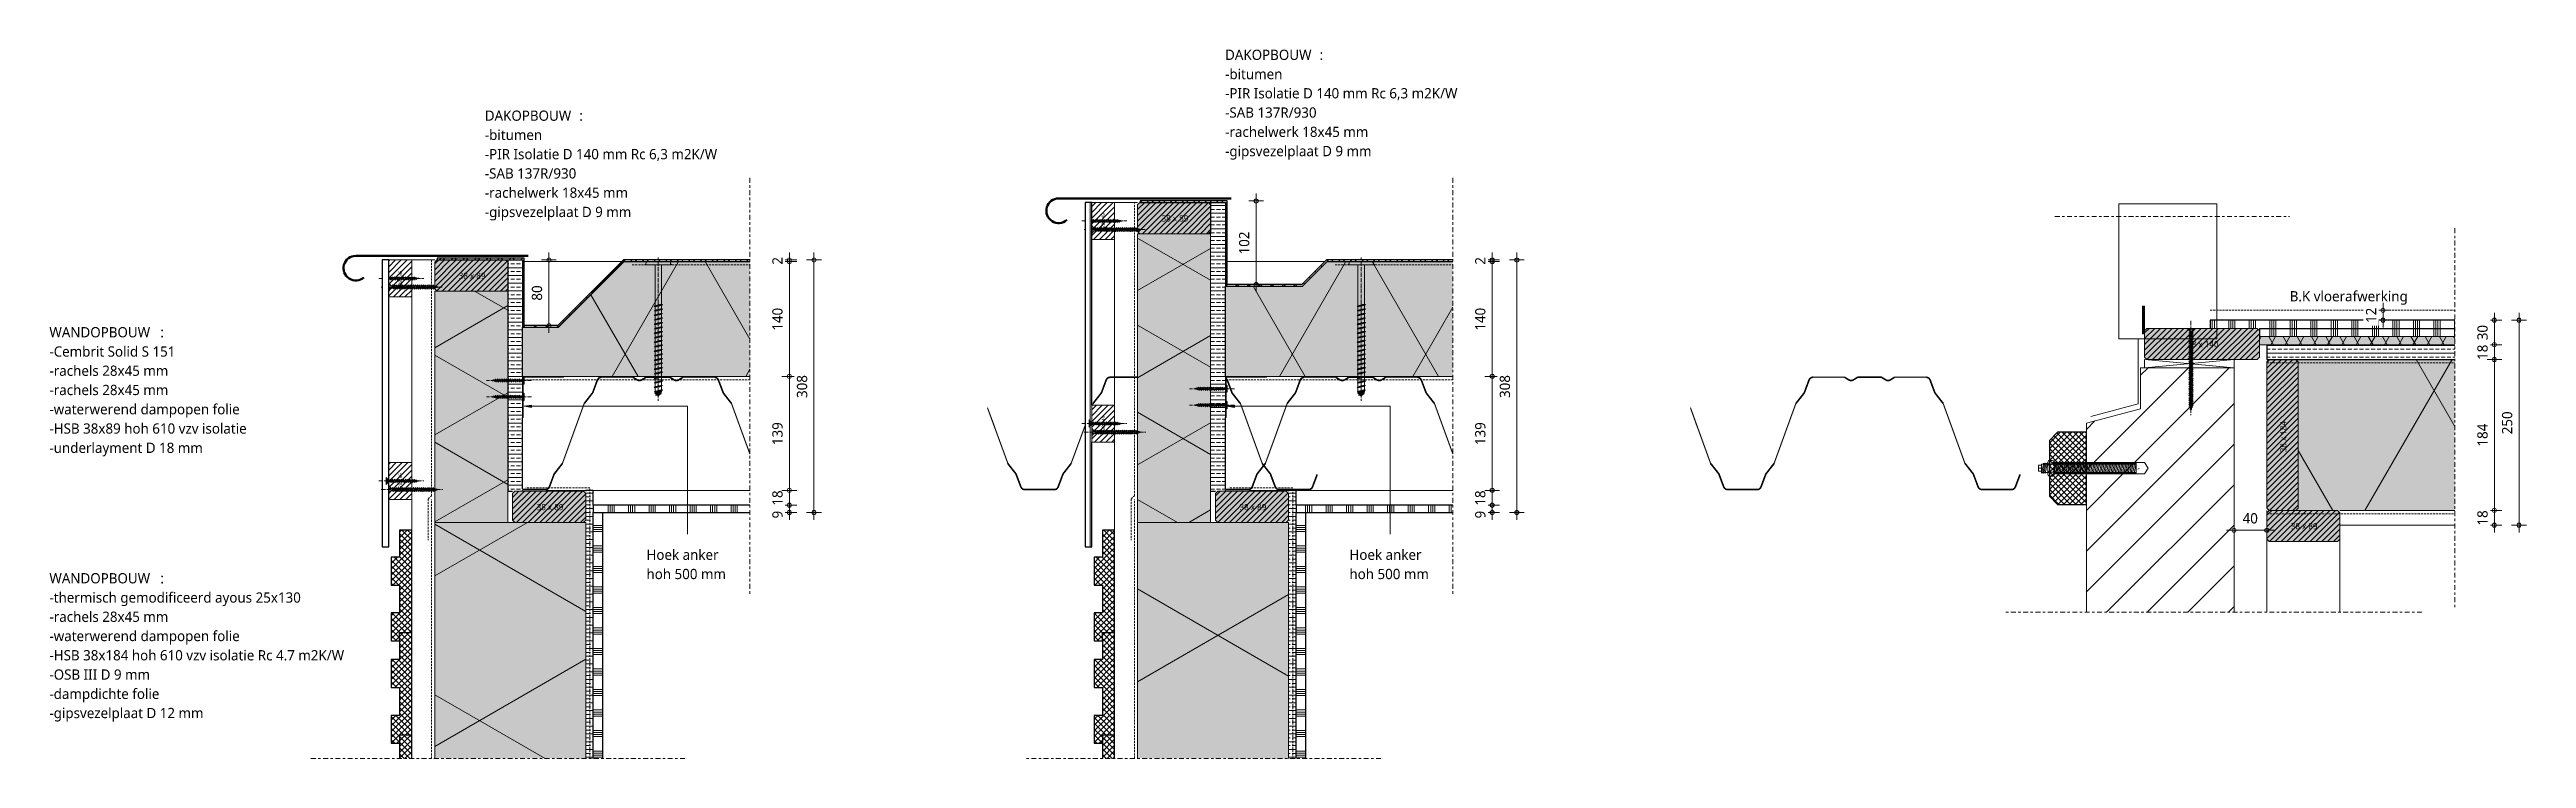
# Model space of a CAD drawing. Header units: millimetres. Extents: x 2927 to 18500, y -7154 to 6447.
# Drawn here: x 13154 to 16173, y 633 to 1498 of the extents above; entities that cross this region are included whole.
import ezdxf

# ---------------------------------------------------------------- set-up
doc = ezdxf.new("R2010")
doc.units = ezdxf.units.MM
for name, pattern in [('Dash', [6.35, 3.175, -3.175]), ('MV_center', [15, 6, -3, 3, -3]), ('MV_hartlijn_staal', [6.6, 5, -0.8, 0, -0.8]), ('MV_hidden', [3.75, 2.5, -1.25])]:
    doc.linetypes.add(name, pattern=pattern)
for name, color, linetype, lineweight in [('A-ANNO-DIMS', 211, 'Continuous', 13), ('A-ANNO-DIMS-5', 211, 'Continuous', 13), ('A-ANNO-NOTE', 131, 'Continuous', 18), ('A-DETL', 90, 'Continuous', 13), ('A-DETL-GENF', 92, 'Continuous', 18), ('A-DETL-MEDM', 33, 'Continuous', 18), ('G-ANNO-REFR', 1, 'Dash', 13), ('G-ANNO-TEXT', 231, 'Continuous', 13)]:
    doc.layers.add(name, color=color, linetype=linetype, lineweight=lineweight)
doc.styles.add('Segoe UI', font='segoeui.ttf', dxfattribs={"height": 7.5})
doc.styles.add('Segoe UI_1', font='segoeui.ttf', dxfattribs={"height": 4})
doc.styles.add('Segoe UI_3', font='segoeui.ttf', dxfattribs={"height": 12.5})
doc.styles.add('Segoe UI_B', font='segoeui.ttf', dxfattribs={"height": 12.5})
doc.dimstyles.new('2_5_mm', dxfattribs={"dimscale": 304.8, "dimtxt": 13.092049, "dimasz": 0.016404, "dimexe": 0.029528, "dimexo": 0.0625, "dimgap": 0.014764, "dimtad": 1, "dimdec": 0, "dimzin": 0, "dimdsep": 46, "dimtxsty": 'Segoe UI_3', "dimblk1": 'DOTBLANK', "dimblk2": 'DOTBLANK', "dimsah": 1, "dimcen": 0.09, "dimdle": 0.029528, "dimazin": 0, "dimtfac": 1, "dimtdec": 4, "dimtix": 1, "dimtmove": 0, "dimatfit": 3, "dimfxl": 0.029528, "dimfxlon": 1, "dimtvp": 1, "dimtfill": 1, "dimtolj": 1, "dimtzin": 0, "dimarcsym": 2})
doc.dimstyles.new('2_5_mm_2', dxfattribs={"dimscale": 304.8, "dimtxt": 13.092049, "dimasz": 0.016404, "dimexe": 0.029528, "dimexo": 0.0625, "dimgap": 0.014764, "dimtad": 1, "dimdec": 0, "dimzin": 0, "dimdsep": 46, "dimtxsty": 'Segoe UI_3', "dimblk1": 'DOTBLANK', "dimblk2": 'DOTBLANK', "dimsah": 1, "dimcen": 0.09, "dimdle": 0.029528, "dimazin": 0, "dimtfac": 1, "dimtdec": 4, "dimtix": 1, "dimtmove": 1, "dimatfit": 3, "dimfxl": 0.029528, "dimfxlon": 1, "dimtvp": 1, "dimtfill": 1, "dimtolj": 1, "dimtzin": 0, "dimarcsym": 2})
doc.dimstyles.new('2_5_mm_4', dxfattribs={"dimscale": 304.8, "dimtxt": 13.092049, "dimasz": 0.016404, "dimexe": 0.029528, "dimexo": 0.0625, "dimgap": 0.014764, "dimtad": 1, "dimdec": 0, "dimzin": 0, "dimdsep": 46, "dimtxsty": 'Segoe UI_3', "dimblk1": 'DOTBLANK', "dimblk2": 'DOTBLANK', "dimsah": 1, "dimcen": 0.09, "dimdle": 0.029528, "dimazin": 0, "dimtfac": 1, "dimtdec": 4, "dimtix": 1, "dimtmove": 0, "dimatfit": 3, "dimfxl": 0.029528, "dimfxlon": 1, "dimtvp": 1, "dimtfill": 1, "dimtolj": 1, "dimtzin": 0, "dimarcsym": 2})
picture_1 = doc.add_image_def('image1.jpg', size_in_pixel=(300, 412))
pattern_1 = [(60, (-357.56, 184.11), (-79.674, 46), []), (120, (-357.56, 184.11), (-79.674, -46), [])]
pattern_2 = [(60, (-2126.39, 181.76), (-155.885, 90), []), (120, (-2126.39, 181.76), (-155.885, -90), [])]
pattern_3 = [(0, (0, 10), (0, 25), []), (0, (0, 12.5), (0, 25), []), (0, (0, 15), (0, 25), []), (0, (0, 17.5), (0, 25), [])]
pattern_4 = [(0, (0, 0), (0, 9.476), []), (0, (0, 4.738), (0, 9.476), [4.738, -2.369])]
pattern_5 = [(60, (-857.8, 704), (-121.936, 70.4), []), (120, (-857.8, 704), (-121.936, -70.4), [])]
pattern_6 = [(90, (10, 0), (-25, 1e-15), []), (90, (12.5, 0), (-25, 1e-15), []), (90, (15, 0), (-25, 1e-15), []), (90, (17.5, 0), (-25, 1e-15), [])]
pattern_7 = [(45, (0, 0), (-3.5355339, 3.5355339), []), (135, (0, 0), (-3.5355339, -3.5355339), [])]
pattern_8 = [(90, (0, 0), (-7.5, 5e-16), [])]
pattern_9 = [(45, (0, 0), (-7.071068, 7.071068), []), (135, (0, 0), (-7.071068, -7.071068), [])]
pattern_10 = [(45, (0, 0), (-10.606602, 10.606602), []), (45, (0.5, 0), (-10.606602, 10.606602), []), (45, (10, 0), (-10.606602, 10.606602), [])]

msp = doc.modelspace()

# ---------------------------------------------------------------- texts
at = {"layer": 'A-ANNO-NOTE', "lineweight": 13, "attachment_point": 1, "rotation": 90}
for s, insert, char_height, width, style in [('28 x 45', (14436.5, 1280.5), 4, 23.65, 'Segoe UI_1'), ('28 x 45', (13579.9, 1210.5), 4, 23.65, 'Segoe UI_1'), ('28 x 45', (14436.5, 1033.5), 4, 23.65, 'Segoe UI_1'), ('38 x 184', (15872.8, 1006.7), 7.5, 47.3, 'Segoe UI'), ('28 x 45', (13579.9, 963.5), 4, 23.65, 'Segoe UI_1')]:
    msp.add_mtext(s, dxfattribs=dict(at, insert=insert, char_height=char_height, width=width, style=style))
at = {"layer": 'A-ANNO-NOTE', "lineweight": 13, "char_height": 7.5, "attachment_point": 1, "style": 'Segoe UI'}
for s, insert, width in [('38 x 89', (14509.6, 1295.7), 40.485), ('38 x 89', (13653.1, 1225.7), 40.485), ('38 x 140', (15759.4, 1142.4), 47.3), ('38 x 89', (13748.1, 943.7), 40.485), ('38 x 89', (14604.6, 943.7), 40.485), ('38 x 89', (15885.7, 920.4), 40.485)]:
    msp.add_mtext(s, dxfattribs=dict(at, insert=insert, width=width))
at = {"layer": 'G-ANNO-TEXT', "color": 7, "char_height": 12.5, "attachment_point": 1}
for s, insert, width, style in [('DAKOPBOUW', (14587, 1497.7), 139.494, 'Segoe UI_B'), (':', (14702.1, 1497.7), 4.409, 'Segoe UI_3'), ('-bitumen', (14587, 1474.2), 86.983, 'Segoe UI_3'), ('-PIR Isolatie D 140 mm Rc 6,3 m2K/W', (14587, 1450.8), 355.148, 'Segoe UI_3'), ('DAKOPBOUW', (13684.9, 1423.5), 139.494, 'Segoe UI_B'), (':', (13800, 1423.5), 4.409, 'Segoe UI_3'), ('-SAB 137R/930', (14587, 1427.3), 142.3, 'Segoe UI_3'), ('-bitumen', (13684.9, 1400.1), 86.983, 'Segoe UI_3'), ('-rachelwerk 18x45 mm', (14587, 1403.8), 213.65, 'Segoe UI_3'), ('-PIR Isolatie D 140 mm Rc 6,3 m2K/W', (13684.9, 1376.6), 355.148, 'Segoe UI_3'), ('-gipsvezelplaat D 9 mm', (14587, 1380.3), 222.468, 'Segoe UI_3'), ('-SAB 137R/930', (13684.9, 1353.1), 142.3, 'Segoe UI_3'), ('-rachelwerk 18x45 mm', (13684.9, 1329.6), 213.65, 'Segoe UI_3'), ('-gipsvezelplaat D 9 mm', (13684.9, 1306.1), 222.468, 'Segoe UI_3'), ('B.K vloerafwerking', (15884.3, 1203.3), 172.363, 'Segoe UI_3'), ('WANDOPBOUW', (13154.3, 1159.4), 163.945, 'Segoe UI_B'), (':', (13289.5, 1159.4), 4.409, 'Segoe UI_3'), ('-Cembrit Solid S 151', (13154.3, 1135.9), 194.008, 'Segoe UI_3'), ('-rachels 28x45 mm', (13154.3, 1112.5), 178.375, 'Segoe UI_3'), ('-rachels 28x45 mm', (13154.3, 1089), 178.375, 'Segoe UI_3'), ('-waterwerend dampopen folie', (13154.3, 1065.5), 284.599, 'Segoe UI_3'), ('-HSB 38x89 hoh 610 vzv isolatie', (13154.3, 1042), 300.232, 'Segoe UI_3'), ('-underlayment D 18 mm', (13154.3, 1018.5), 231.688, 'Segoe UI_3'), ('Hoek anker', (13881.9, 888.1), 107.025, 'Segoe UI_3'), ('Hoek anker', (14738.5, 888.1), 107.025, 'Segoe UI_3'), ('WANDOPBOUW', (13154.3, 859.4), 163.945, 'Segoe UI_B'), (':', (13289.5, 859.4), 4.409, 'Segoe UI_3'), ('hoh 500 mm', (13881.9, 864.6), 120.253, 'Segoe UI_3'), ('hoh 500 mm', (14738.5, 864.6), 120.253, 'Segoe UI_3'), ('-thermisch gemodificeerd ayous 25x130 ', (13154.3, 835.9), 382.405, 'Segoe UI_3'), ('-rachels 28x45 mm', (13154.3, 812.5), 178.375, 'Segoe UI_3'), ('-waterwerend dampopen folie', (13154.3, 789), 284.599, 'Segoe UI_3'), ('-HSB 38x184 hoh 610 vzv isolatie Rc 4.7 m2K/W', (13154.3, 765.5), 450.949, 'Segoe UI_3'), ('-OSB III D 9 mm', (13154.3, 742), 151.92, 'Segoe UI_3'), ('-dampdichte folie ', (13154.3, 718.5), 173.165, 'Segoe UI_3'), ('-gipsvezelplaat D 12 mm', (13154.3, 695.1), 234.093, 'Segoe UI_3')]:
    msp.add_mtext(s, dxfattribs=dict(at, insert=insert, width=width, style=style))

# ---------------------------------------------------------------- blocks, each defined once
blk = doc.blocks.new('42_isolatie - Type 1-4084890-Details Domera')
at = {"layer": 'A-DETL-GENF'}
blk.add_hatch(color=256, dxfattribs=at).paths.add_polyline_path([(0.3, 0.8), (282.3, 0.8), (282.3, 89.8), (0.3, 89.8)])
at = {"layer": 'A-DETL-GENF', "lineweight": 13}
h = blk.add_hatch(dxfattribs=at)
h.set_pattern_fill('FP_28', color=256, style=0, pattern_type=2)
h.set_pattern_definition(pattern_1)
h.paths.add_polyline_path([(0.3, 0.8), (282.3, 0.8), (282.3, 89.8), (0.3, 89.8)])
at = {"layer": 'A-DETL-GENF'}
for p, q in [((282.3, 89.8), (0.3, 89.8)), ((0.3, 89.8), (0.3, 0.8)), ((282.3, 89.8), (0.3, 89.8)), ((282.3, 87), (282.3, 89.8)), ((282.3, 3.6), (282.3, 87)), ((0.3, 0.8), (38.3, 0.8)), ((0.3, 0.8), (38.3, 0.8)), ((38.3, 0.8), (196.6, 0.8)), ((282.3, 0.8), (282.3, 3.6))]:
    blk.add_line(p, q, dxfattribs=at)
blk = doc.blocks.new('42_isolatie - Type 1-4084896-Details Domera')
at = {"layer": 'A-DETL-GENF'}
blk.add_hatch(color=256, dxfattribs=at).paths.add_polyline_path([(229.3, 0.8), (229.3, 184.8), (38.3, 184.8), (38.3, 0.8), (89.3, 0.8)])
at = {"layer": 'A-DETL-GENF', "lineweight": 13}
h = blk.add_hatch(dxfattribs=at)
h.set_pattern_fill('FP_24', color=256, style=0, pattern_type=2)
h.set_pattern_definition(pattern_2)
h.paths.add_polyline_path([(229.3, 0.8), (229.3, 184.8), (38.3, 184.8), (38.3, 0.8), (89.3, 0.8)])
at = {"layer": 'A-DETL-GENF'}
blk.add_line((89.3, 0.8), (229.3, 0.8), dxfattribs=at)
blk.add_line((89.3, 0.8), (229.3, 0.8), dxfattribs=at)
blk = doc.blocks.new('00 hout-rechthoekig - SLS 38x184-4311490-Details Domera')
at = {"layer": 'A-DETL-GENF'}
blk.add_hatch(color=256, dxfattribs=at).paths.add_polyline_path([(184, -2.8), (181.2, 0), (2.8, 0), (0, -2.8), (0, -35.2), (2.8, -38), (181.2, -38), (184, -35.2)])
at = {"layer": 'A-DETL-MEDM', "lineweight": 13}
h = blk.add_hatch(dxfattribs=at)
h.set_pattern_fill('FP_305', color=256, style=0, pattern_type=2)
h.set_pattern_definition([(135, (1119.942, -15894.46), (-3.5355339, -3.5355339), [])])
h.paths.add_polyline_path([(184, -35.2), (184, -2.8), (181.2, 0), (2.8, 0), (0, -2.8), (0, -35.2), (2.8, -38), (181.2, -38)])
at = {"layer": 'A-DETL-MEDM'}
for p, q in [((0, -2.8), (2.8, 0)), ((2.8, 0), (0, -2.8)), ((2.8, 0), (181.2, 0)), ((181.2, 0), (184, -2.8)), ((181.2, 0), (184, -2.8)), ((2.8, -38), (0, -35.2)), ((0, -35.2), (2.8, -38)), ((2.8, -38), (181.2, -38)), ((184, -35.2), (181.2, -38)), ((181.2, -38), (184, -35.2))]:
    blk.add_line(p, q, dxfattribs=at)
blk = doc.blocks.new('42_isolatie - Type 1-4084887-Details Domera')
at = {"layer": 'A-DETL-GENF'}
blk.add_hatch(color=256, dxfattribs=at).paths.add_polyline_path([(63.4, 184.8), (63.4, 0.8), (351.3, 0.8), (351.3, 184.8), (72.5, 184.8)])
at = {"layer": 'A-DETL-GENF', "lineweight": 13}
h = blk.add_hatch(dxfattribs=at)
h.set_pattern_fill('FP_24', color=256, style=0, pattern_type=2)
h.set_pattern_definition(pattern_2)
h.paths.add_polyline_path([(63.4, 184.8), (63.4, 0.8), (351.3, 0.8), (351.3, 184.8), (72.5, 184.8)])
at = {"layer": 'A-DETL-GENF'}
for p, q in [((351.3, 184.8), (63.4, 184.8)), ((351.3, 184.8), (63.4, 184.8)), ((351.3, 89.8), (351.3, 184.8)), ((351.3, 89.8), (351.3, 184.8)), ((351.3, 87), (351.3, 89.8)), ((351.3, 3.6), (351.3, 87)), ((63.4, 0.8), (351.3, 0.8)), ((63.4, 0.8), (351.3, 0.8)), ((351.3, 0.8), (351.3, 3.6))]:
    blk.add_line(p, q, dxfattribs=at)
blk = doc.blocks.new('42_isolatie - Type 1-4084888-Details Domera')
at = {"layer": 'A-DETL-GENF'}
blk.add_hatch(color=256, dxfattribs=at).paths.add_polyline_path([(179.8, 0.8), (277.3, 0.8), (277.3, 140.8), (124.3, 140.8), (44.3, 60.8), (0.3, 60.8), (0.3, 0.8), (150.8, 0.8)])
at = {"layer": 'A-DETL-GENF', "lineweight": 13}
h = blk.add_hatch(dxfattribs=at)
h.set_pattern_fill('FP_247', color=256, style=0, pattern_type=2)
h.set_pattern_definition(pattern_5)
h.paths.add_polyline_path([(179.8, 0.8), (277.3, 0.8), (277.3, 140.8), (124.3, 140.8), (44.3, 60.8), (0.3, 60.8), (0.3, 0.8), (150.8, 0.8)])
at = {"layer": 'A-DETL-GENF'}
for p, q in [((0.3, 60.8), (0.3, 0.8)), ((0.3, 0.8), (50.3, 0.8)), ((50.3, 0.8), (96.3, 0.8)), ((50.3, 0.8), (96.3, 0.8)), ((96.3, 0.8), (134.8, 0.8)), ((134.8, 0.8), (150.8, 0.8)), ((134.8, 0.8), (150.8, 0.8)), ((150.8, 0.8), (179.8, 0.8)), ((179.8, 0.8), (195.8, 0.8)), ((179.8, 0.8), (195.8, 0.8)), ((195.8, 0.8), (234.3, 0.8)), ((234.3, 0.8), (277.3, 0.8)), ((234.3, 0.8), (277.3, 0.8))]:
    blk.add_line(p, q, dxfattribs=at)
blk = doc.blocks.new('00 hout-rechthoekig - SLS 38x89-4311499-Details Domera')
at = {"layer": 'A-DETL-GENF'}
blk.add_hatch(color=256, dxfattribs=at).paths.add_polyline_path([(86.2, -38), (89, -35.2), (89, -2.8), (86.2, 0), (2.8, 0), (0, -2.8), (0, -35.2), (2.8, -38)])
at = {"layer": 'A-DETL-MEDM', "lineweight": 13}
h = blk.add_hatch(dxfattribs=at)
h.set_pattern_fill('FP_348', color=256, style=0, pattern_type=2)
h.set_pattern_definition([(45, (-13623.834, -1241.262), (-3.5355339, 3.5355339), [])])
h.paths.add_polyline_path([(86.2, -38), (89, -35.2), (89, -2.8), (86.2, 0), (2.8, 0), (0, -2.8), (0, -35.2), (2.8, -38)])
at = {"layer": 'A-DETL-MEDM'}
for p, q in [((0, -2.8), (2.8, 0)), ((2.8, 0), (0, -2.8)), ((2.8, 0), (3, 0)), ((86.2, 0), (89, -2.8)), ((0, -2.8), (0, -35.2)), ((86.2, 0), (89, -2.8)), ((2.8, -38), (0, -35.2)), ((0, -35.2), (2.8, -38)), ((2.8, -38), (86.2, -38)), ((89, -35.2), (86.2, -38)), ((86.2, -38), (89, -35.2))]:
    blk.add_line(p, q, dxfattribs=at)
blk = doc.blocks.new('28 schroeven 2D - Tellerkop-schroef 10_0x160mm-3429623-Details Domera')
at = {"layer": 'A-DETL-GENF', "lineweight": 5}
for p, q in [((-16, 0), (-16, 1)), ((-16, 1), (-15, 1)), ((16, 1), (15, 1)), ((16, 0), (16, 1)), ((-16, 0), (16, 0)), ((-4, -3.6), (-4, -155)), ((4, -155), (4, -3.6)), ((5, -48.3), (-5, -50.6)), ((-5, -50.6), (-4.3, -50)), ((5, -53.8), (-5, -56.1)), ((-5, -56.1), (-4.3, -55.5)), ((5, -59.3), (-5, -61.6)), ((4.3, -49), (5, -48.3)), ((4.3, -54.4), (5, -53.8)), ((4.3, -59.9), (5, -59.3)), ((-5, -61.6), (-4.3, -61)), ((5, -64.8), (-5, -67.1)), ((-5, -67.1), (-4.3, -66.5)), ((5, -70.3), (-5, -72.6)), ((-5, -72.6), (-4.3, -71.9)), ((5, -75.7), (-5, -78.1)), ((-5, -78.1), (-4.3, -77.4)), ((5, -81.2), (-5, -83.6)), ((-5, -83.6), (-4.3, -82.9)), ((5, -86.7), (-5, -89)), ((-5, -89), (-4.3, -88.4)), ((4.3, -65.4), (5, -64.8)), ((4.3, -70.9), (5, -70.3)), ((4.3, -76.4), (5, -75.7)), ((4.3, -81.9), (5, -81.2)), ((4.3, -87.4), (5, -86.7)), ((5, -92.2), (-5, -94.5)), ((-5, -94.5), (-4.3, -93.9)), ((5, -97.7), (-5, -100)), ((-5, -100), (-4.3, -99.4)), ((5, -103.2), (-5, -105.5)), ((-5, -105.5), (-4.3, -104.9)), ((5, -108.7), (-5, -111)), ((-5, -111), (-4.3, -110.4)), ((5, -114.2), (-5, -116.5)), ((-5, -116.5), (-4.3, -115.8)), ((5, -119.6), (-5, -122)), ((4.3, -92.8), (5, -92.2)), ((4.3, -98.3), (5, -97.7)), ((4.3, -103.8), (5, -103.2)), ((4.3, -109.3), (5, -108.7)), ((4.3, -114.8), (5, -114.2)), ((4.3, -120.3), (5, -119.6)), ((-5, -122), (-4.3, -121.3)), ((5, -125.1), (-5, -127.5)), ((-5, -127.5), (-4.3, -126.8)), ((5, -130.6), (-5, -132.9)), ((-5, -132.9), (-4.3, -132.3)), ((5, -136.1), (-5, -138.4)), ((-5, -138.4), (-4.3, -137.8)), ((5, -141.6), (-5, -143.9)), ((-5, -143.9), (-4.3, -143.3)), ((5, -147.1), (-5, -149.4)), ((-5, -149.4), (-4.3, -148.8)), ((4.3, -125.8), (5, -125.1)), ((4.3, -131.3), (5, -130.6)), ((4.3, -136.7), (5, -136.1)), ((4.3, -142.2), (5, -141.6)), ((4.3, -147.7), (5, -147.1)), ((5, -152.6), (-5, -154.9)), ((-5, -154.9), (-4.3, -154.3)), ((4.3, -154.7), (-4.3, -156.7)), ((-4.3, -156.7), (-3.5, -156)), ((-4, -155), (0, -160)), ((3.5, -157.1), (-3.5, -158.7)), ((-3.5, -158.7), (-2.8, -158.1)), ((0, -160), (4, -155)), ((2.8, -157.7), (3.5, -157.1)), ((3.5, -155.3), (4.3, -154.7)), ((4.3, -153.2), (5, -152.6))]:
    blk.add_line(p, q, dxfattribs=at)
at = {"layer": 'A-DETL-GENF'}
for p, q in [((-4, -3.6), (-4, 0)), ((4, -3.6), (4, 0))]:
    blk.add_line(p, q, dxfattribs=at)
at = {"layer": 'A-DETL-GENF', "linetype": 'MV_hartlijn_staal', "lineweight": 13}
for p, q in [((0, 9.1), (0, 6)), ((0, 4), (0, -165.9))]:
    blk.add_line(p, q, dxfattribs=at)
at = {"layer": 'A-DETL-GENF', "lineweight": 5}
for centre, start, end in [((-6.8, 0.4), 154.1259, 175.8741), ((6.8, 0.4), 4.1259, 25.8741)]:
    blk.add_arc(centre, 8.23, start, end, dxfattribs=at)
for points in [[(-5, -50.6), (-3.5, -51.2), (4.3, -49)], [(-5, -56.1), (-3.5, -56.7), (4.3, -54.4)], [(-5, -61.6), (-3.5, -62.2), (4.3, -59.9)], [(-4.3, -50), (4.4, -47.7), (5, -48.3)], [(-4.3, -55.5), (4.4, -53.2), (5, -53.8)], [(-4.3, -61), (4.4, -58.7), (5, -59.3)], [(-5, -67.1), (-3.5, -67.7), (4.3, -65.4)], [(-5, -72.6), (-3.5, -73.1), (4.3, -70.9)], [(-5, -78.1), (-3.5, -78.6), (4.3, -76.4)], [(-5, -83.6), (-3.5, -84.1), (4.3, -81.9)], [(-5, -89), (-3.5, -89.6), (4.3, -87.4)], [(-4.3, -66.5), (4.4, -64.2), (5, -64.8)], [(-4.3, -71.9), (4.4, -69.7), (5, -70.3)], [(-4.3, -77.4), (4.4, -75.2), (5, -75.7)], [(-4.3, -82.9), (4.4, -80.7), (5, -81.2)], [(-4.3, -88.4), (4.4, -86.1), (5, -86.7)], [(-5, -94.5), (-3.5, -95.1), (4.3, -92.8)], [(-5, -100), (-3.5, -100.6), (4.3, -98.3)], [(-5, -105.5), (-3.5, -106.1), (4.3, -103.8)], [(-5, -111), (-3.5, -111.6), (4.3, -109.3)], [(-5, -116.5), (-3.5, -117), (4.3, -114.8)], [(-5, -122), (-3.5, -122.5), (4.3, -120.3)], [(-4.3, -93.9), (4.4, -91.6), (5, -92.2)], [(-4.3, -99.4), (4.4, -97.1), (5, -97.7)], [(-4.3, -104.9), (4.4, -102.6), (5, -103.2)], [(-4.3, -110.4), (4.4, -108.1), (5, -108.7)], [(-4.3, -115.8), (4.4, -113.6), (5, -114.2)], [(-4.3, -121.3), (4.4, -119.1), (5, -119.6)], [(-5, -127.5), (-3.5, -128), (4.3, -125.8)], [(-5, -132.9), (-3.5, -133.5), (4.3, -131.3)], [(-5, -138.4), (-3.5, -139), (4.3, -136.7)], [(-5, -143.9), (-3.5, -144.5), (4.3, -142.2)], [(-5, -149.4), (-3.5, -150), (4.3, -147.7)], [(-4.3, -126.8), (4.4, -124.6), (5, -125.1)], [(-4.3, -132.3), (4.4, -130), (5, -130.6)], [(-4.3, -137.8), (4.4, -135.5), (5, -136.1)], [(-4.3, -143.3), (4.4, -141), (5, -141.6)], [(-4.3, -148.8), (4.4, -146.5), (5, -147.1)], [(-5, -154.9), (-3.5, -155.5), (4.3, -153.2)], [(-4.3, -154.3), (4.4, -152), (5, -152.6)], [(-4.3, -156.7), (-3, -157.1), (3.5, -155.3)], [(-3.5, -156), (3.7, -154.2), (4.3, -154.7)], [(-3.5, -158.7), (-2.5, -159.1), (2.8, -157.7)], [(-2.8, -158.1), (3.1, -156.7), (3.5, -157.1)]]:
    blk.add_open_spline(points, degree=2, dxfattribs=at)
blk = doc.blocks.new('00 hout-rechthoekig - SLS 38x89-V290-Details Domera')
at = {"layer": 'A-DETL-GENF'}
blk.add_hatch(color=256, dxfattribs=at).paths.add_polyline_path([(18.4, -38), (86.2, -38), (89, -35.2), (89, -2.8), (86.2, 0), (2.8, 0), (0, -2.8), (0, -35.2), (2.8, -38)])
at = {"layer": 'A-DETL-MEDM', "lineweight": 13}
h = blk.add_hatch(dxfattribs=at)
h.set_pattern_fill('FP_350', color=256, style=0, pattern_type=2)
h.set_pattern_definition([(45, (-13718.834, -959.262), (-3.5355339, 3.5355339), [])])
h.paths.add_polyline_path([(18.4, -38), (86.2, -38), (89, -35.2), (89, -2.8), (86.2, 0), (2.8, 0), (0, -2.8), (0, -35.2), (2.8, -38)])
at = {"layer": 'A-DETL-MEDM'}
for p, q in [((0, -2.8), (2.8, 0)), ((2.8, 0), (0, -2.8)), ((2.8, 0), (86.2, 0)), ((86.2, 0), (89, -2.8)), ((0, -2.8), (0, -35.2)), ((86.2, 0), (89, -2.8)), ((89, -35.2), (89, -2.8)), ((2.8, -38), (0, -35.2)), ((0, -35.2), (2.8, -38)), ((2.8, -38), (86.2, -38)), ((89, -35.2), (86.2, -38)), ((86.2, -38), (89, -35.2))]:
    blk.add_line(p, q, dxfattribs=at)
blk = doc.blocks.new('28 schroeven 2D - Verzonken schroef 4_0x40mm-V291-Details Domera')
at = {"layer": 'A-DETL-GENF', "lineweight": 5}
for p, q in [((-4.4, 0), (4.4, 0)), ((-3.2, -1), (-4.4, 0)), ((4.4, 0), (3.2, -1)), ((-4, -0.3), (4, -0.3)), ((-1.5, -2.4), (-2, -2)), ((2, -5), (-2, -5.9)), ((-2, -5.9), (-1.3, -5.3)), ((2, -7.6), (-2, -8.5)), ((-2, -8.5), (-1.3, -7.9)), ((2, -10.2), (-2, -11.2)), ((-2, -11.2), (-1.3, -10.5)), ((2, -12.9), (-2, -13.8)), ((-2, -13.8), (-1.3, -13.2)), ((2, -15.5), (-2, -16.4)), ((-2, -16.4), (-1.3, -15.8)), ((2, -18.1), (-2, -19.1)), ((-2, -19.1), (-1.3, -18.4)), ((2, -20.8), (-2, -21.7)), ((-2, -21.7), (-1.3, -21.1)), ((2, -23.4), (-2, -24.4)), ((-2, -24.4), (-1.3, -23.7)), ((2, -26.1), (-2, -27)), ((-2, -27), (-1.3, -26.3)), ((2, -28.7), (-2, -29.6)), ((-2, -29.6), (-1.3, -29)), ((-1, -4), (1, -3.3)), ((-1, -3.6), (-1, -35)), ((1, -35), (1, -3.6)), ((1.3, -5.6), (2, -5)), ((1.3, -8.2), (2, -7.6)), ((1.3, -10.9), (2, -10.2)), ((1.3, -13.5), (2, -12.9)), ((1.3, -16.2), (2, -15.5)), ((1.3, -18.8), (2, -18.1)), ((1.3, -21.4), (2, -20.8)), ((1.3, -24.1), (2, -23.4)), ((1.3, -26.7), (2, -26.1)), ((1.3, -29.3), (2, -28.7)), ((2, -2), (1.5, -2.4)), ((2, -31.3), (-2, -32.3)), ((-2, -32.3), (-1.3, -31.6)), ((2, -34), (-2, -34.9)), ((-2, -34.9), (-1.3, -34.3)), ((-1.3, -36.7), (-0.5, -36)), ((1.3, -36.1), (-1.3, -36.7)), ((-1, -35), (0, -40)), ((-0.5, -38.7), (0.2, -38.1)), ((0.5, -38.5), (-0.5, -38.7)), ((-0.2, -39.1), (0.5, -38.5)), ((0, -40), (1, -35)), ((0.5, -36.7), (1.3, -36.1)), ((1.3, -32), (2, -31.3)), ((1.3, -34.6), (2, -34))]:
    blk.add_line(p, q, dxfattribs=at)
at = {"layer": 'A-DETL-GENF'}
for p, q in [((-1, -1), (-1, 0)), ((1, -1), (1, 0)), ((-1, -3.6), (-1, -2)), ((1, -3.6), (1, -2))]:
    blk.add_line(p, q, dxfattribs=at)
at = {"layer": 'A-DETL-GENF', "linetype": 'MV_hartlijn_staal', "lineweight": 13}
for p, q in [((0, 9.1), (0, -1)), ((0, -2), (0, -45.9))]:
    blk.add_line(p, q, dxfattribs=at)
at = {"layer": 'A-DETL-GENF', "lineweight": 5}
for centre, start, end in [((-2.5, -3.6), 360, 50), ((2.5, -3.6), 130, 180)]:
    blk.add_arc(centre, 1.5, start, end, dxfattribs=at)
for points in [[(-2, -5.9), (-1.5, -6.1), (1.3, -5.6)], [(-2, -8.5), (-1.5, -8.8), (1.3, -8.2)], [(-2, -11.2), (-1.5, -11.4), (1.3, -10.9)], [(-2, -13.8), (-1.5, -14), (1.3, -13.5)], [(-2, -16.4), (-1.5, -16.7), (1.3, -16.2)], [(-2, -19.1), (-1.5, -19.3), (1.3, -18.8)], [(-2, -21.7), (-1.5, -22), (1.3, -21.4)], [(-2, -24.4), (-1.5, -24.6), (1.3, -24.1)], [(-2, -27), (-1.5, -27.2), (1.3, -26.7)], [(-2, -29.6), (-1.5, -29.9), (1.3, -29.3)], [(-1.3, -5.3), (1.8, -4.8), (2, -5)], [(-1.3, -7.9), (1.8, -7.4), (2, -7.6)], [(-1.3, -10.5), (1.8, -10), (2, -10.2)], [(-1.3, -13.2), (1.8, -12.7), (2, -12.9)], [(-1.3, -15.8), (1.8, -15.3), (2, -15.5)], [(-1.3, -18.4), (1.8, -17.9), (2, -18.1)], [(-1.3, -21.1), (1.8, -20.6), (2, -20.8)], [(-1.3, -23.7), (1.8, -23.2), (2, -23.4)], [(-1.3, -26.3), (1.8, -25.8), (2, -26.1)], [(-1.3, -29), (1.8, -28.5), (2, -28.7)], [(-2, -32.3), (-1.5, -32.5), (1.3, -32)], [(-2, -34.9), (-1.5, -35.1), (1.3, -34.6)], [(-1.3, -31.6), (1.8, -31.1), (2, -31.3)], [(-1.3, -34.3), (1.8, -33.7), (2, -34)], [(-1.3, -36.7), (-1, -36.8), (0.5, -36.7)], [(-0.5, -36), (1.2, -35.9), (1.3, -36.1)], [(-0.5, -38.7), (-0.5, -38.8), (-0.2, -39.1)], [(0.2, -38.1), (0.5, -38.4), (0.5, -38.5)]]:
    blk.add_open_spline(points, degree=2, dxfattribs=at)
blk = doc.blocks.new('28 schroeven 2D - Verzonken schroef 4_0x40mm-V292-Details Domera')
at = {"layer": 'A-DETL-GENF', "lineweight": 5}
for p, q in [((-4, 0), (4.4, 0)), ((4.4, 0), (3.2, -1)), ((-4, -0.3), (4, -0.3)), ((-3.2, -1), (-4, -0.3)), ((-1.5, -2.4), (-2, -2)), ((2, -5), (-2, -5.9)), ((-2, -5.9), (-1.3, -5.3)), ((2, -7.6), (-2, -8.5)), ((-2, -8.5), (-1.3, -7.9)), ((2, -10.2), (-2, -11.2)), ((-2, -11.2), (-1.3, -10.5)), ((2, -12.9), (-2, -13.8)), ((-2, -13.8), (-1.3, -13.2)), ((2, -15.5), (-2, -16.4)), ((-2, -16.4), (-1.3, -15.8)), ((2, -18.1), (-2, -19.1)), ((-2, -19.1), (-1.3, -18.4)), ((2, -20.8), (-2, -21.7)), ((-2, -21.7), (-1.3, -21.1)), ((2, -23.4), (-2, -24.4)), ((-2, -24.4), (-1.3, -23.7)), ((2, -26.1), (-2, -27)), ((-2, -27), (-1.3, -26.3)), ((2, -28.7), (-2, -29.6)), ((-2, -29.6), (-1.3, -29)), ((-1, -4), (1, -3.3)), ((-1, -3.6), (-1, -35)), ((1, -35), (1, -3.6)), ((1.3, -5.6), (2, -5)), ((1.3, -8.2), (2, -7.6)), ((1.3, -10.9), (2, -10.2)), ((1.3, -13.5), (2, -12.9)), ((1.3, -16.2), (2, -15.5)), ((1.3, -18.8), (2, -18.1)), ((1.3, -21.4), (2, -20.8)), ((1.3, -24.1), (2, -23.4)), ((1.3, -26.7), (2, -26.1)), ((1.3, -29.3), (2, -28.7)), ((2, -2), (1.5, -2.4)), ((2, -31.3), (-2, -32.3)), ((-2, -32.3), (-1.3, -31.6)), ((2, -34), (-2, -34.9)), ((-2, -34.9), (-1.3, -34.3)), ((-1.3, -36.7), (-0.5, -36)), ((1.3, -36.1), (-1.3, -36.7)), ((-1, -35), (0, -40)), ((-0.5, -38.7), (0.2, -38.1)), ((0.5, -38.5), (-0.5, -38.7)), ((-0.2, -39.1), (0.5, -38.5)), ((0, -40), (1, -35)), ((0.5, -36.7), (1.3, -36.1)), ((1.3, -32), (2, -31.3)), ((1.3, -34.6), (2, -34))]:
    blk.add_line(p, q, dxfattribs=at)
at = {"layer": 'A-DETL-GENF'}
for p, q in [((-1, -1), (-1, 0)), ((1, -1), (1, 0)), ((-1, -3.6), (-1, -2)), ((1, -3.6), (1, -2))]:
    blk.add_line(p, q, dxfattribs=at)
at = {"layer": 'A-DETL-GENF', "linetype": 'MV_hartlijn_staal', "lineweight": 13}
for p, q in [((0, 9.1), (0, -1)), ((0, -2), (0, -45.9))]:
    blk.add_line(p, q, dxfattribs=at)
at = {"layer": 'A-DETL-GENF', "lineweight": 5}
for centre, start, end in [((-2.5, -3.6), 360, 50), ((2.5, -3.6), 130, 180)]:
    blk.add_arc(centre, 1.5, start, end, dxfattribs=at)
for points in [[(-2, -5.9), (-1.5, -6.1), (1.3, -5.6)], [(-2, -8.5), (-1.5, -8.8), (1.3, -8.2)], [(-2, -11.2), (-1.5, -11.4), (1.3, -10.9)], [(-2, -13.8), (-1.5, -14), (1.3, -13.5)], [(-2, -16.4), (-1.5, -16.7), (1.3, -16.2)], [(-2, -19.1), (-1.5, -19.3), (1.3, -18.8)], [(-2, -21.7), (-1.5, -22), (1.3, -21.4)], [(-2, -24.4), (-1.5, -24.6), (1.3, -24.1)], [(-2, -27), (-1.5, -27.2), (1.3, -26.7)], [(-2, -29.6), (-1.5, -29.9), (1.3, -29.3)], [(-1.3, -5.3), (1.8, -4.8), (2, -5)], [(-1.3, -7.9), (1.8, -7.4), (2, -7.6)], [(-1.3, -10.5), (1.8, -10), (2, -10.2)], [(-1.3, -13.2), (1.8, -12.7), (2, -12.9)], [(-1.3, -15.8), (1.8, -15.3), (2, -15.5)], [(-1.3, -18.4), (1.8, -17.9), (2, -18.1)], [(-1.3, -21.1), (1.8, -20.6), (2, -20.8)], [(-1.3, -23.7), (1.8, -23.2), (2, -23.4)], [(-1.3, -26.3), (1.8, -25.8), (2, -26.1)], [(-1.3, -29), (1.8, -28.5), (2, -28.7)], [(-2, -32.3), (-1.5, -32.5), (1.3, -32)], [(-2, -34.9), (-1.5, -35.1), (1.3, -34.6)], [(-1.3, -31.6), (1.8, -31.1), (2, -31.3)], [(-1.3, -34.3), (1.8, -33.7), (2, -34)], [(-1.3, -36.7), (-1, -36.8), (0.5, -36.7)], [(-0.5, -36), (1.2, -35.9), (1.3, -36.1)], [(-0.5, -38.7), (-0.5, -38.8), (-0.2, -39.1)], [(0.2, -38.1), (0.5, -38.4), (0.5, -38.5)]]:
    blk.add_open_spline(points, degree=2, dxfattribs=at)
blk = doc.blocks.new('28 chemische ankers met bout 2d - Anker M12-V294-Details Domera')
at = {"layer": 'A-DETL-GENF', "lineweight": 5}
h = blk.add_hatch(dxfattribs=at)
h.set_pattern_fill('FP_352', color=256, style=0, pattern_type=2)
h.set_pattern_definition([(230, (15597.166, 987.262), (-36.4365, 3.187713), [3.81, -41.91]), (175, (15597.166, 987.262), (7.04845, -38.21172), [3.048, -33.528]), (280.451, (15594.13, 987.527), (-29.38857, -35.022944), [3.238, -35.618]), (226.184, (15597.166, 977.1), (-54.21606, 8.40837), [5.715, -62.865]), (276.636, (15592.65, 977.8), (-47.4805, -49.48544), [4.857, -53.427]), (171.184, (15597.166, 977.1), (-47.48106, -49.4846), [4.572, -50.292]), (201, (15592.086, 979.642), (-30.322646, 20.4528), [3.81, -41.91]), (146, (15592.086, 979.642), (-12.3607, -36.83788), [3.048, -33.528]), (251.451, (15589.56, 981.346), (-42.683285, -16.383894), [3.238, -35.618]), (217.5, (15597.166, 987.262), (-0.618067, -16.91082), [1.676, -31.445, 1.676, -32.36, -33.655]), (217.5, (15597.166, 987.262), (-0.618067, -16.91082), [-67.158, 1.676, -31.979]), (187.5, (15597.166, 987.262), (-13.364138, -20.035779), [1.676, -17.729, 1.676, -30.683, -12.827]), (187.5, (15597.166, 987.262), (-13.364138, -20.035779), [-51.765, 1.676, -11.151]), (147.5, (15608.494, 987.262), (-27.118159, 1.146059), [1.676, -11.024, 1.676, -37.948, -52.578]), (147.5, (15608.494, 987.262), (-27.118159, 1.146059), [-52.324, 1.676, -50.902]), (137.5, (15613.574, 987.262), (-29.62579, -5.08507), [1.676, -14.834, 1.676, -24.638, -37.338]), (137.5, (15613.574, 987.262), (-29.62579, -5.08507), [-42.824, 1.676, -35.662])])
h.paths.add_polyline_path([(-67.2, 7), (-110, 7), (-114.7, 0), (-110, -7), (0, -7), (0, -6), (-100, -6), (-100, 6), (0, 6), (0, 7)])
for p, q in [((-110, 7), (-114.7, 0)), ((0, 7), (-110, 7)), ((0, 7), (-110, 7)), ((-100.1, -6), (-97.4, 6)), ((-100, -6), (-100, 6)), ((-100, 6), (0, 6)), ((0, 5), (-100, 5)), ((-100, 5), (-100, -5)), ((-100, -5), (-100, 5)), ((-98.3, -6), (-95.7, 6)), ((-96.5, -6), (-93.9, 6)), ((-94.8, -6), (-92.1, 6)), ((-93, -6), (-90.3, 6)), ((-91.2, -6), (-88.6, 6)), ((-89.4, -6), (-86.8, 6)), ((-87.7, -6), (-85, 6)), ((-85.9, -6), (-83.3, 6)), ((-84.1, -6), (-81.5, 6)), ((-82.4, -6), (-79.7, 6)), ((-80.6, -6), (-77.9, 6)), ((-78.8, -6), (-76.2, 6)), ((-77, -6), (-74.4, 6)), ((-75.3, -6), (-72.6, 6)), ((-73.5, -6), (-70.9, 6)), ((-71.7, -6), (-69.1, 6)), ((-70, -6), (-67.3, 6)), ((-68.2, -6), (-65.5, 6)), ((-66.4, -6), (-63.8, 6)), ((-64.6, -6), (-62, 6)), ((-62.9, -6), (-60.2, 6)), ((-61.1, -6), (-58.5, 6)), ((-59.3, -6), (-56.7, 6)), ((-57.6, -6), (-54.9, 6)), ((-55.8, -6), (-53.1, 6)), ((-54, -6), (-51.4, 6)), ((-52.2, -6), (-49.6, 6)), ((-50.5, -6), (-47.8, 6)), ((-48.7, -6), (-46.1, 6)), ((-46.9, -6), (-44.3, 6)), ((-45.2, -6), (-42.5, 6)), ((-43.4, -6), (-40.7, 6)), ((-41.6, -6), (-39, 6)), ((-39.8, -6), (-37.2, 6)), ((-38.1, -6), (-35.4, 6)), ((-36.3, -6), (-33.7, 6)), ((-34.5, -6), (-31.9, 6)), ((-32.8, -6), (-30.1, 6)), ((-31, -6), (-28.3, 6)), ((-29.2, -6), (-26.6, 6)), ((-27.4, -6), (-24.8, 6)), ((-25.7, -6), (-23, 6)), ((-23.9, -6), (-21.3, 6)), ((-22.1, -6), (-19.5, 6)), ((-20.3, -6), (-17.7, 6)), ((-18.6, -6), (-15.9, 6)), ((-16.8, -6), (-14.2, 6)), ((-15, -6), (-12.4, 6)), ((-13.3, -6), (-10.6, 6)), ((-11.5, -6), (-8.9, 6)), ((-9.7, -6), (-7.1, 6)), ((-7.9, -6), (-5.3, 6)), ((-6.2, -6), (-3.5, 6)), ((-4.4, -6), (-1.8, 6)), ((-2.6, -6), (0, 6)), ((0, 7.5), (0, -7.5)), ((0, 6), (0, 7)), ((0, 7), (0, 5)), ((2, 9.5), (5.5, 9.5)), ((2, 4.7), (5.5, 4.7)), ((7.5, 7.5), (7.5, -7.5)), ((7.5, 5), (15.2, 5)), ((8.1, -6), (10.8, 6)), ((9.7, -6), (12.3, 6)), ((11.2, -6), (13.8, 6)), ((12.7, -6), (15.4, 6)), ((15.2, 5), (15.2, -5)), ((15.2, 3.7), (19, 3.7)), ((19, 3.7), (19, -3.8)), ((-114.7, 0), (-110, -7)), ((-110, -7), (0, -7)), ((-100, -5), (0, -5)), ((0, -6), (-100, -6)), ((0, -6.2), (0, -5)), ((0, -7), (0, -6)), ((2, -4.8), (5.5, -4.8)), ((2, -9.5), (5.5, -9.5)), ((7.5, -5), (15.2, -5)), ((15.2, 0), (19, 0)), ((15.2, -3.8), (19, -3.8))]:
    blk.add_line(p, q, dxfattribs=at)
for centre, radius, start, end in [((-99.2, 7.2), 2.12, 269.9283, 326.0429), ((-97.4, 7.2), 2.12, 269.9283, 326.0429), ((-95.7, 7.2), 2.12, 269.9283, 326.0429), ((-93.9, 7.2), 2.12, 269.9283, 326.0429), ((-92.1, 7.2), 2.12, 269.9283, 326.0429), ((-90.3, 7.2), 2.12, 269.9283, 326.0429), ((-88.6, 7.2), 2.12, 269.9283, 326.0429), ((-86.8, 7.2), 2.12, 269.9283, 326.0429), ((-85, 7.2), 2.12, 269.9283, 326.0429), ((-83.3, 7.2), 2.12, 269.9283, 326.0429), ((-81.5, 7.2), 2.12, 269.9283, 326.0429), ((-79.7, 7.2), 2.12, 269.9283, 326.0429), ((-77.9, 7.2), 2.12, 269.9283, 326.0429), ((-76.2, 7.2), 2.12, 269.9283, 326.0429), ((-74.4, 7.2), 2.12, 269.9283, 326.0429), ((-72.6, 7.2), 2.12, 269.9283, 326.0429), ((-70.8, 7.2), 2.12, 269.9283, 326.0429), ((-69.1, 7.2), 2.12, 269.9283, 326.0429), ((-67.3, 7.2), 2.12, 269.9283, 326.0429), ((-65.5, 7.2), 2.12, 269.9283, 326.0429), ((-63.8, 7.2), 2.12, 269.9283, 326.0429), ((-62, 7.2), 2.12, 269.9283, 326.0429), ((-60.2, 7.2), 2.12, 269.9283, 326.0429), ((-58.4, 7.2), 2.12, 269.9283, 326.0429), ((-56.7, 7.2), 2.12, 269.9283, 326.0429), ((-54.9, 7.2), 2.12, 269.9283, 326.0429), ((-53.1, 7.2), 2.12, 269.9283, 326.0429), ((-51.4, 7.2), 2.12, 269.9283, 326.0429), ((-49.6, 7.2), 2.12, 269.9283, 326.0429), ((-47.8, 7.2), 2.12, 269.9283, 326.0429), ((-46, 7.2), 2.12, 269.9283, 326.0429), ((-44.3, 7.2), 2.12, 269.9283, 326.0429), ((-42.5, 7.2), 2.12, 269.9283, 326.0429), ((-40.7, 7.2), 2.12, 269.9283, 326.0429), ((-39, 7.2), 2.12, 269.9283, 326.0429), ((-37.2, 7.2), 2.12, 269.9283, 326.0429), ((-35.4, 7.2), 2.12, 269.9283, 326.0429), ((-33.6, 7.2), 2.12, 269.9283, 326.0429), ((-31.9, 7.2), 2.12, 269.9283, 326.0429), ((-30.1, 7.2), 2.12, 269.9283, 326.0429), ((-28.3, 7.2), 2.12, 269.9283, 326.0429), ((-26.6, 7.2), 2.12, 269.9283, 326.0429), ((-24.8, 7.2), 2.12, 269.9283, 326.0429), ((-23, 7.2), 2.12, 269.9283, 326.0429), ((-21.2, 7.2), 2.12, 269.9283, 326.0429), ((-19.5, 7.2), 2.12, 269.9283, 326.0429), ((-17.7, 7.2), 2.12, 269.9283, 326.0429), ((-15.9, 7.2), 2.12, 269.9283, 326.0429), ((-14.2, 7.2), 2.12, 269.9283, 326.0429), ((-12.4, 7.2), 2.12, 269.9283, 326.0429), ((-10.6, 7.2), 2.12, 269.9283, 326.0429), ((-8.8, 7.2), 2.12, 269.9283, 326.0429), ((-7.1, 7.2), 2.12, 269.9283, 326.0429), ((-5.3, 7.2), 2.12, 269.9283, 326.0429), ((-3.5, 7.2), 2.12, 269.9283, 326.0429), ((-1.8, 7.2), 2.12, 269.9283, 326.0429), ((2, 7.5), 2, 90, 180), ((2, 6.7), 2, 180, 270), ((2, 2.7), 2, 90, 180), ((5.5, 7.5), 2, 360, 90), ((5.5, 6.7), 2, 270, 0), ((5.5, 2.7), 2, 360, 90), ((9, 7.2), 2.12, 269.9283, 326.0429), ((10.5, 7.2), 2.12, 269.9283, 326.0429), ((12.1, 7.2), 2.12, 269.9283, 326.0429), ((13.6, 7.2), 2.12, 269.9283, 326.0429), ((-98.3, -7.2), 2.12, 89.9283, 146.0429), ((-96.5, -7.2), 2.12, 89.9283, 146.0429), ((-94.8, -7.2), 2.12, 89.9283, 146.0429), ((-93, -7.2), 2.12, 89.9283, 146.0429), ((-91.2, -7.2), 2.12, 89.9283, 146.0429), ((-89.5, -7.2), 2.12, 89.9283, 146.0429), ((-87.7, -7.2), 2.12, 89.9283, 146.0429), ((-85.9, -7.2), 2.12, 89.9283, 146.0429), ((-84.1, -7.2), 2.12, 89.9283, 146.0429), ((-82.4, -7.2), 2.12, 89.9283, 146.0429), ((-80.6, -7.2), 2.12, 89.9283, 146.0429), ((-78.8, -7.2), 2.12, 89.9283, 146.0429), ((-77.1, -7.2), 2.12, 89.9283, 146.0429), ((-75.3, -7.2), 2.12, 89.9283, 146.0429), ((-73.5, -7.2), 2.12, 89.9283, 146.0429), ((-71.7, -7.2), 2.12, 89.9283, 146.0429), ((-70, -7.2), 2.12, 89.9283, 146.0429), ((-68.2, -7.2), 2.12, 89.9283, 146.0429), ((-66.4, -7.2), 2.12, 89.9283, 146.0429), ((-64.7, -7.2), 2.12, 89.9283, 146.0429), ((-62.9, -7.2), 2.12, 89.9283, 146.0429), ((-61.1, -7.2), 2.12, 89.9283, 146.0429), ((-59.3, -7.2), 2.12, 89.9283, 146.0429), ((-57.6, -7.2), 2.12, 89.9283, 146.0429), ((-55.8, -7.2), 2.12, 89.9283, 146.0429), ((-54, -7.2), 2.12, 89.9283, 146.0429), ((-52.2, -7.2), 2.12, 89.9283, 146.0429), ((-50.5, -7.2), 2.12, 89.9283, 146.0429), ((-48.7, -7.2), 2.12, 89.9283, 146.0429), ((-46.9, -7.2), 2.12, 89.9283, 146.0429), ((-45.2, -7.2), 2.12, 89.9283, 146.0429), ((-43.4, -7.2), 2.12, 89.9283, 146.0429), ((-41.6, -7.2), 2.12, 89.9283, 146.0429), ((-39.8, -7.2), 2.12, 89.9283, 146.0429), ((-38.1, -7.2), 2.12, 89.9283, 146.0429), ((-36.3, -7.2), 2.12, 89.9283, 146.0429), ((-34.5, -7.2), 2.12, 89.9283, 146.0429), ((-32.8, -7.2), 2.12, 89.9283, 146.0429), ((-31, -7.2), 2.12, 89.9283, 146.0429), ((-29.2, -7.2), 2.12, 89.9283, 146.0429), ((-27.4, -7.2), 2.12, 89.9283, 146.0429), ((-25.7, -7.2), 2.12, 89.9283, 146.0429), ((-23.9, -7.2), 2.12, 89.9283, 146.0429), ((-22.1, -7.2), 2.12, 89.9283, 146.0429), ((-20.4, -7.2), 2.12, 89.9283, 146.0429), ((-18.6, -7.2), 2.12, 89.9283, 146.0429), ((-16.8, -7.2), 2.12, 89.9283, 146.0429), ((-15, -7.2), 2.12, 89.9283, 146.0429), ((-13.3, -7.2), 2.12, 89.9283, 146.0429), ((-11.5, -7.2), 2.12, 89.9283, 146.0429), ((-9.7, -7.2), 2.12, 89.9283, 146.0429), ((-8, -7.2), 2.12, 89.9283, 146.0429), ((-6.2, -7.2), 2.12, 89.9283, 146.0429), ((-4.4, -7.2), 2.12, 89.9283, 146.0429), ((-2.6, -7.2), 2.12, 89.9283, 146.0429), ((-0.9, -7.2), 2.12, 89.9283, 146.0429), ((2, -2.8), 2, 180, 270), ((2, -6.8), 2, 90, 180), ((2, -7.5), 2, 180, 270), ((5.5, -2.8), 2, 270, 0), ((5.5, -6.8), 2, 360, 90), ((5.5, -7.5), 2, 270, 0), ((9.9, -7.2), 2.12, 89.9283, 146.0429), ((11.4, -7.2), 2.12, 89.9283, 146.0429), ((13, -7.2), 2.12, 89.9283, 146.0429), ((14.5, -7.2), 2.12, 89.9283, 146.0429)]:
    blk.add_arc(centre, radius, start, end, dxfattribs=at)
blk = doc.blocks.new('00 hout-rechthoekig - SLS 38x89-V295-Details Domera')
at = {"layer": 'A-DETL-GENF'}
blk.add_hatch(color=256, dxfattribs=at).paths.add_polyline_path([(2.8, -38), (86.2, -38), (89, -35.2), (89, -2.8), (86.2, 0), (2.8, 0), (0, -2.8), (0, -35.2)])
at = {"layer": 'A-DETL-MEDM', "lineweight": 13}
h = blk.add_hatch(dxfattribs=at)
h.set_pattern_fill('FP_353', color=256, style=0, pattern_type=2)
h.set_pattern_definition([(45, (-15856.46, -935.942), (-3.5355339, 3.5355339), [])])
h.paths.add_polyline_path([(2.8, -38), (86.2, -38), (89, -35.2), (89, -2.8), (86.2, 0), (2.8, 0), (0, -2.8), (0, -35.2)])
at = {"layer": 'A-DETL-MEDM'}
for p, q in [((0, -2.8), (2.8, 0)), ((2.8, 0), (0, -2.8)), ((2.8, 0), (86.2, 0)), ((86.2, 0), (89, -2.8)), ((0, -2.8), (0, -35.2)), ((86.2, 0), (89, -2.8)), ((89, -35.2), (89, -2.8)), ((2.8, -38), (0, -35.2)), ((0, -35.2), (2.8, -38)), ((2.8, -38), (86.2, -38)), ((89, -35.2), (86.2, -38)), ((86.2, -38), (89, -35.2))]:
    blk.add_line(p, q, dxfattribs=at)
blk = doc.blocks.new('42_isolatie - Type 1-4084897-Details Domera')
at = {"layer": 'A-DETL-GENF'}
blk.add_hatch(color=256, dxfattribs=at).paths.add_polyline_path([(238.3, 0.8), (238.3, 10.8), (0.3, 10.8), (0.3, 0.8)])
at = {"layer": 'A-DETL-GENF', "lineweight": 13}
h = blk.add_hatch(dxfattribs=at)
h.set_pattern_fill('FP_309', color=256, style=0, pattern_type=2)
h.set_pattern_definition([(60, (-2375.531, 120.812), (-12.99038, 7.5), []), (120, (-2375.531, 120.812), (-12.99038, -7.5), [])])
h.paths.add_polyline_path([(238.3, 0.8), (238.3, 10.8), (0.3, 10.8), (0.3, 0.8)])
at = {"layer": 'A-DETL-GENF'}
for p, q in [((238.3, 10.8), (0.3, 10.8)), ((0.3, 10.8), (0.3, 0.8)), ((238.3, 10.8), (0.3, 10.8)), ((0.3, 0.8), (238.3, 0.8)), ((0.3, 0.8), (238.3, 0.8))]:
    blk.add_line(p, q, dxfattribs=at)
blk = doc.blocks.new('NLRS_00_DI_maskeer - Type 1-4235195-Details Domera')
at = {"layer": 'A-DETL-GENF', "linetype": 'MV_center'}
blk.add_line((-100, 0), (409, 0), dxfattribs=at)
blk = doc.blocks.new('NLRS_00_DI_maskeer - Type 1-4235196-Details Domera')
at = {"layer": 'A-DETL-GENF', "linetype": 'MV_center'}
blk.add_line((362, 0), (-100, 0), dxfattribs=at)
blk = doc.blocks.new('00 hout-rechthoekig - SLS 38x140-V296-Details Domera')
at = {"layer": 'A-DETL-GENF'}
blk.add_hatch(color=256, dxfattribs=at).paths.add_polyline_path([(2.8, -38), (137.2, -38), (140, -35.2), (140, -2.8), (137.2, 0), (2.8, 0), (0, -2.8), (0, -35.2)])
at = {"layer": 'A-DETL-MEDM', "lineweight": 13}
h = blk.add_hatch(dxfattribs=at)
h.set_pattern_fill('FP_354', color=256, style=0, pattern_type=2)
h.set_pattern_definition([(45, (-15707.46, -1157.942), (-3.5355339, 3.5355339), [])])
h.paths.add_polyline_path([(2.8, -38), (137.2, -38), (140, -35.2), (140, -2.8), (137.2, 0), (2.8, 0), (0, -2.8), (0, -35.2)])
at = {"layer": 'A-DETL-MEDM'}
for p, q in [((0, -2.8), (2.8, 0)), ((2.8, 0), (0, -2.8)), ((2.8, 0), (137.2, 0)), ((137.2, 0), (140, -2.8)), ((0, -6.9), (0, -35.2)), ((137.2, 0), (140, -2.8)), ((140, -35.2), (140, -2.8)), ((2.8, -38), (0, -35.2)), ((0, -35.2), (2.8, -38)), ((2.8, -38), (137.2, -38)), ((140, -35.2), (137.2, -38)), ((137.2, -38), (140, -35.2))]:
    blk.add_line(p, q, dxfattribs=at)
blk = doc.blocks.new('28 schroeven 2D - Verzonken schroef 5_0x100mm-3245536-Details Domera')
at = {"layer": 'A-DETL-GENF', "lineweight": 5}
for p, q in [((-4.9, 0), (4.9, 0)), ((-2, -2.4), (-4.9, 0)), ((4.9, 0), (2, -2.4)), ((-4.5, -0.3), (4.5, -0.3)), ((2.5, -4.7), (-2.5, -5.9)), ((-2.5, -5.9), (-1.8, -5.3)), ((2.5, -6.9), (-2.5, -8.1)), ((-2.5, -8.1), (-1.8, -7.4)), ((2.5, -9.1), (-2.5, -10.2)), ((-2.5, -10.2), (-1.8, -9.6)), ((2.5, -11.2), (-2.5, -12.4)), ((-2.5, -12.4), (-1.8, -11.8)), ((2.5, -13.4), (-2.5, -14.6)), ((-2.5, -14.6), (-1.8, -13.9)), ((2.5, -15.6), (-2.5, -16.8)), ((-2.5, -16.8), (-1.8, -16.1)), ((2.5, -17.8), (-2.5, -18.9)), ((-2.5, -18.9), (-1.8, -18.3)), ((2.5, -19.9), (-2.5, -21.1)), ((-2.5, -21.1), (-1.8, -20.5)), ((2.5, -22.1), (-2.5, -23.3)), ((-2.5, -23.3), (-1.8, -22.6)), ((2.5, -24.3), (-2.5, -25.4)), ((-2.5, -25.4), (-1.8, -24.8)), ((2.5, -26.4), (-2.5, -27.6)), ((-2.5, -27.6), (-1.8, -27)), ((2.5, -28.6), (-2.5, -29.8)), ((-2.5, -29.8), (-1.8, -29.1)), ((-1.5, -4), (1.5, -3.3)), ((-1.5, -3.6), (-1.5, -95)), ((1.5, -95), (1.5, -3.6)), ((1.8, -5.4), (2.5, -4.7)), ((1.8, -7.5), (2.5, -6.9)), ((1.8, -9.7), (2.5, -9.1)), ((1.8, -11.9), (2.5, -11.2)), ((1.8, -14.1), (2.5, -13.4)), ((1.8, -16.2), (2.5, -15.6)), ((1.8, -18.4), (2.5, -17.8)), ((1.8, -20.6), (2.5, -19.9)), ((1.8, -22.7), (2.5, -22.1)), ((1.8, -24.9), (2.5, -24.3)), ((1.8, -27.1), (2.5, -26.4)), ((1.8, -29.3), (2.5, -28.6)), ((2.5, -30.8), (-2.5, -31.9)), ((-2.5, -31.9), (-1.8, -31.3)), ((2.5, -33), (-2.5, -34.1)), ((-2.5, -34.1), (-1.8, -33.5)), ((2.5, -35.1), (-2.5, -36.3)), ((-2.5, -36.3), (-1.8, -35.6)), ((2.5, -37.3), (-2.5, -38.5)), ((-2.5, -38.5), (-1.8, -37.8)), ((2.5, -39.5), (-2.5, -40.6)), ((-2.5, -40.6), (-1.8, -40)), ((2.5, -41.6), (-2.5, -42.8)), ((-2.5, -42.8), (-1.8, -42.2)), ((2.5, -43.8), (-2.5, -45)), ((-2.5, -45), (-1.8, -44.3)), ((2.5, -46), (-2.5, -47.1)), ((-2.5, -47.1), (-1.8, -46.5)), ((2.5, -48.1), (-2.5, -49.3)), ((-2.5, -49.3), (-1.8, -48.7)), ((2.5, -50.3), (-2.5, -51.5)), ((-2.5, -51.5), (-1.8, -50.8)), ((2.5, -52.5), (-2.5, -53.7)), ((-2.5, -53.7), (-1.8, -53)), ((2.5, -54.7), (-2.5, -55.8)), ((-2.5, -55.8), (-1.8, -55.2)), ((2.5, -56.8), (-2.5, -58)), ((-2.5, -58), (-1.8, -57.4)), ((2.5, -59), (-2.5, -60.2)), ((-2.5, -60.2), (-1.8, -59.5)), ((1.8, -31.4), (2.5, -30.8)), ((1.8, -33.6), (2.5, -33)), ((1.8, -35.8), (2.5, -35.1)), ((1.8, -37.9), (2.5, -37.3)), ((1.8, -40.1), (2.5, -39.5)), ((1.8, -42.3), (2.5, -41.6)), ((1.8, -44.4), (2.5, -43.8)), ((1.8, -46.6), (2.5, -46)), ((1.8, -48.8), (2.5, -48.1)), ((1.8, -51), (2.5, -50.3)), ((1.8, -53.1), (2.5, -52.5)), ((1.8, -55.3), (2.5, -54.7)), ((1.8, -57.5), (2.5, -56.8)), ((1.8, -59.6), (2.5, -59)), ((2.5, -61.2), (-2.5, -62.3)), ((-2.5, -62.3), (-1.8, -61.7)), ((2.5, -63.3), (-2.5, -64.5)), ((-2.5, -64.5), (-1.8, -63.9)), ((2.5, -65.5), (-2.5, -66.7)), ((-2.5, -66.7), (-1.8, -66)), ((2.5, -67.7), (-2.5, -68.8)), ((-2.5, -68.8), (-1.8, -68.2)), ((2.5, -69.9), (-2.5, -71)), ((-2.5, -71), (-1.8, -70.4)), ((2.5, -72), (-2.5, -73.2)), ((-2.5, -73.2), (-1.8, -72.5)), ((2.5, -74.2), (-2.5, -75.4)), ((-2.5, -75.4), (-1.8, -74.7)), ((2.5, -76.4), (-2.5, -77.5)), ((-2.5, -77.5), (-1.8, -76.9)), ((2.5, -78.5), (-2.5, -79.7)), ((-2.5, -79.7), (-1.8, -79.1)), ((2.5, -80.7), (-2.5, -81.9)), ((-2.5, -81.9), (-1.8, -81.2)), ((2.5, -82.9), (-2.5, -84)), ((-2.5, -84), (-1.8, -83.4)), ((2.5, -85), (-2.5, -86.2)), ((-2.5, -86.2), (-1.8, -85.6)), ((2.5, -87.2), (-2.5, -88.4)), ((-2.5, -88.4), (-1.8, -87.7)), ((2.5, -89.4), (-2.5, -90.6)), ((-2.5, -90.6), (-1.8, -89.9)), ((1.8, -61.8), (2.5, -61.2)), ((1.8, -64), (2.5, -63.3)), ((1.8, -66.2), (2.5, -65.5)), ((1.8, -68.3), (2.5, -67.7)), ((1.8, -70.5), (2.5, -69.9)), ((1.8, -72.7), (2.5, -72)), ((1.8, -74.8), (2.5, -74.2)), ((1.8, -77), (2.5, -76.4)), ((1.8, -79.2), (2.5, -78.5)), ((1.8, -81.3), (2.5, -80.7)), ((1.8, -83.5), (2.5, -82.9)), ((1.8, -85.7), (2.5, -85)), ((1.8, -87.9), (2.5, -87.2)), ((1.8, -90), (2.5, -89.4)), ((2.5, -91.6), (-2.5, -92.7)), ((-2.5, -92.7), (-1.8, -92.1)), ((2.5, -93.7), (-2.5, -94.9)), ((-2.5, -94.9), (-1.8, -94.3)), ((1.8, -95.8), (-1.8, -96.7)), ((-1.8, -96.7), (-1, -96)), ((-1.5, -95), (0, -100)), ((-1, -98.7), (-0.3, -98.1)), ((1, -98.2), (-1, -98.7)), ((0, -100), (1.5, -95)), ((0.3, -98.9), (1, -98.2)), ((1, -96.5), (1.8, -95.8)), ((1.8, -92.2), (2.5, -91.6)), ((1.8, -94.4), (2.5, -93.7))]:
    blk.add_line(p, q, dxfattribs=at)
at = {"layer": 'A-DETL-GENF'}
for p, q in [((-1.5, -3.6), (-1.5, 0)), ((1.5, -3.6), (1.5, 0))]:
    blk.add_line(p, q, dxfattribs=at)
at = {"layer": 'A-DETL-GENF', "linetype": 'MV_hartlijn_staal', "lineweight": 13}
blk.add_line((0, 9.1), (0, -105.9), dxfattribs=at)
at = {"layer": 'A-DETL-GENF', "lineweight": 5}
for centre, start, end in [((-3, -3.6), 360, 50), ((3, -3.6), 130, 180)]:
    blk.add_arc(centre, 1.5, start, end, dxfattribs=at)
for points in [[(-2.5, -5.9), (-1.8, -6.2), (1.8, -5.4)], [(-2.5, -8.1), (-1.8, -8.4), (1.8, -7.5)], [(-2.5, -10.2), (-1.8, -10.5), (1.8, -9.7)], [(-2.5, -12.4), (-1.8, -12.7), (1.8, -11.9)], [(-2.5, -14.6), (-1.8, -14.9), (1.8, -14.1)], [(-2.5, -16.8), (-1.8, -17), (1.8, -16.2)], [(-2.5, -18.9), (-1.8, -19.2), (1.8, -18.4)], [(-2.5, -21.1), (-1.8, -21.4), (1.8, -20.6)], [(-2.5, -23.3), (-1.8, -23.6), (1.8, -22.7)], [(-2.5, -25.4), (-1.8, -25.7), (1.8, -24.9)], [(-2.5, -27.6), (-1.8, -27.9), (1.8, -27.1)], [(-2.5, -29.8), (-1.8, -30.1), (1.8, -29.3)], [(-1.8, -5.3), (2.2, -4.5), (2.5, -4.7)], [(-1.8, -7.4), (2.2, -6.6), (2.5, -6.9)], [(-1.8, -9.6), (2.2, -8.8), (2.5, -9.1)], [(-1.8, -11.8), (2.2, -11), (2.5, -11.2)], [(-1.8, -13.9), (2.2, -13.1), (2.5, -13.4)], [(-1.8, -16.1), (2.2, -15.3), (2.5, -15.6)], [(-1.8, -18.3), (2.2, -17.5), (2.5, -17.8)], [(-1.8, -20.5), (2.2, -19.7), (2.5, -19.9)], [(-1.8, -22.6), (2.2, -21.8), (2.5, -22.1)], [(-1.8, -24.8), (2.2, -24), (2.5, -24.3)], [(-1.8, -27), (2.2, -26.2), (2.5, -26.4)], [(-1.8, -29.1), (2.2, -28.3), (2.5, -28.6)], [(-2.5, -31.9), (-1.8, -32.2), (1.8, -31.4)], [(-2.5, -34.1), (-1.8, -34.4), (1.8, -33.6)], [(-2.5, -36.3), (-1.8, -36.6), (1.8, -35.8)], [(-2.5, -38.5), (-1.8, -38.8), (1.8, -37.9)], [(-2.5, -40.6), (-1.8, -40.9), (1.8, -40.1)], [(-2.5, -42.8), (-1.8, -43.1), (1.8, -42.3)], [(-2.5, -45), (-1.8, -45.3), (1.8, -44.4)], [(-2.5, -47.1), (-1.8, -47.4), (1.8, -46.6)], [(-2.5, -49.3), (-1.8, -49.6), (1.8, -48.8)], [(-2.5, -51.5), (-1.8, -51.8), (1.8, -51)], [(-2.5, -53.7), (-1.8, -53.9), (1.8, -53.1)], [(-2.5, -55.8), (-1.8, -56.1), (1.8, -55.3)], [(-2.5, -58), (-1.8, -58.3), (1.8, -57.5)], [(-2.5, -60.2), (-1.8, -60.5), (1.8, -59.6)], [(-1.8, -31.3), (2.2, -30.5), (2.5, -30.8)], [(-1.8, -33.5), (2.2, -32.7), (2.5, -33)], [(-1.8, -35.6), (2.2, -34.8), (2.5, -35.1)], [(-1.8, -37.8), (2.2, -37), (2.5, -37.3)], [(-1.8, -40), (2.2, -39.2), (2.5, -39.5)], [(-1.8, -42.2), (2.2, -41.4), (2.5, -41.6)], [(-1.8, -44.3), (2.2, -43.5), (2.5, -43.8)], [(-1.8, -46.5), (2.2, -45.7), (2.5, -46)], [(-1.8, -48.7), (2.2, -47.9), (2.5, -48.1)], [(-1.8, -50.8), (2.2, -50), (2.5, -50.3)], [(-1.8, -53), (2.2, -52.2), (2.5, -52.5)], [(-1.8, -55.2), (2.2, -54.4), (2.5, -54.7)], [(-1.8, -57.4), (2.2, -56.6), (2.5, -56.8)], [(-1.8, -59.5), (2.2, -58.7), (2.5, -59)], [(-2.5, -62.3), (-1.8, -62.6), (1.8, -61.8)], [(-2.5, -64.5), (-1.8, -64.8), (1.8, -64)], [(-2.5, -66.7), (-1.8, -67), (1.8, -66.2)], [(-2.5, -68.8), (-1.8, -69.1), (1.8, -68.3)], [(-2.5, -71), (-1.8, -71.3), (1.8, -70.5)], [(-2.5, -73.2), (-1.8, -73.5), (1.8, -72.7)], [(-2.5, -75.4), (-1.8, -75.7), (1.8, -74.8)], [(-2.5, -77.5), (-1.8, -77.8), (1.8, -77)], [(-2.5, -79.7), (-1.8, -80), (1.8, -79.2)], [(-2.5, -81.9), (-1.8, -82.2), (1.8, -81.3)], [(-2.5, -84), (-1.8, -84.3), (1.8, -83.5)], [(-2.5, -86.2), (-1.8, -86.5), (1.8, -85.7)], [(-2.5, -88.4), (-1.8, -88.7), (1.8, -87.9)], [(-2.5, -90.6), (-1.8, -90.8), (1.8, -90)], [(-1.8, -61.7), (2.2, -60.9), (2.5, -61.2)], [(-1.8, -63.9), (2.2, -63.1), (2.5, -63.3)], [(-1.8, -66), (2.2, -65.2), (2.5, -65.5)], [(-1.8, -68.2), (2.2, -67.4), (2.5, -67.7)], [(-1.8, -70.4), (2.2, -69.6), (2.5, -69.9)], [(-1.8, -72.5), (2.2, -71.7), (2.5, -72)], [(-1.8, -74.7), (2.2, -73.9), (2.5, -74.2)], [(-1.8, -76.9), (2.2, -76.1), (2.5, -76.4)], [(-1.8, -79.1), (2.2, -78.3), (2.5, -78.5)], [(-1.8, -81.2), (2.2, -80.4), (2.5, -80.7)], [(-1.8, -83.4), (2.2, -82.6), (2.5, -82.9)], [(-1.8, -85.6), (2.2, -84.8), (2.5, -85)], [(-1.8, -87.7), (2.2, -86.9), (2.5, -87.2)], [(-1.8, -89.9), (2.2, -89.1), (2.5, -89.4)], [(-2.5, -92.7), (-1.8, -93), (1.8, -92.2)], [(-2.5, -94.9), (-1.8, -95.2), (1.8, -94.4)], [(-1.8, -92.1), (2.2, -91.3), (2.5, -91.6)], [(-1.8, -94.3), (2.2, -93.5), (2.5, -93.7)], [(-1.8, -96.7), (-1.3, -96.9), (1, -96.5)], [(-1, -96), (1.6, -95.6), (1.8, -95.8)], [(-1, -98.7), (-0.8, -98.8), (0.3, -98.9)], [(-0.3, -98.1), (1, -98.1), (1, -98.2)]]:
    blk.add_open_spline(points, degree=2, dxfattribs=at)
blk = doc.blocks.new('NLRS_00_DI_maskeer - Type 1-4235197-Details Domera')
at = {"layer": 'A-DETL-GENF', "linetype": 'MV_center'}
blk.add_line((-100, 0), (186, 0), dxfattribs=at)
blk = doc.blocks.new('00 hout rechthoekig - 28x45-V305-Details Domera')
at = {"layer": 'A-DETL-GENF', "lineweight": 13}
h = blk.add_hatch(dxfattribs=at)
h.set_pattern_fill('FP_362', color=256, style=0, pattern_type=2)
h.set_pattern_definition([(315, (-1196.262, 13567.834), (3.5355339, 3.5355339), [])])
h.paths.add_polyline_path([(0, -28), (45, -28), (45, 0), (0, 0)])
at = {"layer": 'A-DETL-MEDM'}
for p, q in [((0, 0), (0, -28)), ((45, -28), (45, 0)), ((0, -28), (45, -28))]:
    blk.add_line(p, q, dxfattribs=at)
blk = doc.blocks.new('28 schroeven 2D - Verzonken schroef 5_0x60mm-V285-Details Domera')
at = {"layer": 'A-DETL-GENF', "lineweight": 5}
for p, q in [((-2, -2.4), (-4.9, 0)), ((4.9, 0), (2, -2.4)), ((-4.5, -0.3), (4.5, -0.3)), ((2.5, -4.7), (-2.5, -5.9)), ((-2.5, -5.9), (-1.8, -5.3)), ((2.5, -7.1), (-2.5, -8.2)), ((-2.5, -8.2), (-1.8, -7.6)), ((2.5, -9.4), (-2.5, -10.6)), ((-2.5, -10.6), (-1.8, -9.9)), ((2.5, -11.7), (-2.5, -12.9)), ((-2.5, -12.9), (-1.8, -12.3)), ((2.5, -14.1), (-2.5, -15.2)), ((-2.5, -15.2), (-1.8, -14.6)), ((2.5, -16.4), (-2.5, -17.6)), ((-2.5, -17.6), (-1.8, -16.9)), ((2.5, -18.7), (-2.5, -19.9)), ((-2.5, -19.9), (-1.8, -19.3)), ((2.5, -21.1), (-2.5, -22.2)), ((-2.5, -22.2), (-1.8, -21.6)), ((2.5, -23.4), (-2.5, -24.6)), ((-2.5, -24.6), (-1.8, -23.9)), ((2.5, -25.7), (-2.5, -26.9)), ((-2.5, -26.9), (-1.8, -26.3)), ((2.5, -28.1), (-2.5, -29.2)), ((-2.5, -29.2), (-1.8, -28.6)), ((-1.5, -4), (1.5, -3.3)), ((-1.5, -3.6), (-1.5, -55)), ((1.5, -55), (1.5, -3.6)), ((1.8, -5.4), (2.5, -4.7)), ((1.8, -7.7), (2.5, -7.1)), ((1.8, -10), (2.5, -9.4)), ((1.8, -12.4), (2.5, -11.7)), ((1.8, -14.7), (2.5, -14.1)), ((1.8, -17), (2.5, -16.4)), ((1.8, -19.4), (2.5, -18.7)), ((1.8, -21.7), (2.5, -21.1)), ((1.8, -24), (2.5, -23.4)), ((1.8, -26.4), (2.5, -25.7)), ((1.8, -28.7), (2.5, -28.1)), ((2.5, -30.4), (-2.5, -31.6)), ((-2.5, -31.6), (-1.8, -30.9)), ((2.5, -32.7), (-2.5, -33.9)), ((-2.5, -33.9), (-1.8, -33.3)), ((2.5, -35.1), (-2.5, -36.2)), ((-2.5, -36.2), (-1.8, -35.6)), ((2.5, -37.4), (-2.5, -38.6)), ((-2.5, -38.6), (-1.8, -37.9)), ((2.5, -39.7), (-2.5, -40.9)), ((-2.5, -40.9), (-1.8, -40.3)), ((2.5, -42.1), (-2.5, -43.2)), ((-2.5, -43.2), (-1.8, -42.6)), ((2.5, -44.4), (-2.5, -45.6)), ((-2.5, -45.6), (-1.8, -44.9)), ((2.5, -46.7), (-2.5, -47.9)), ((-2.5, -47.9), (-1.8, -47.3)), ((2.5, -49.1), (-2.5, -50.2)), ((-2.5, -50.2), (-1.8, -49.6)), ((2.5, -51.4), (-2.5, -52.6)), ((-2.5, -52.6), (-1.8, -51.9)), ((2.5, -53.7), (-2.5, -54.9)), ((-2.5, -54.9), (-1.8, -54.3)), ((1.8, -55.8), (-1.8, -56.7)), ((-1.8, -56.7), (-1, -56)), ((-1.5, -55), (0, -60)), ((-1, -58.7), (-0.3, -58.1)), ((1, -58.2), (-1, -58.7)), ((0, -60), (1.5, -55)), ((0.3, -58.9), (1, -58.2)), ((1, -56.5), (1.8, -55.8)), ((1.8, -31), (2.5, -30.4)), ((1.8, -33.4), (2.5, -32.7)), ((1.8, -35.7), (2.5, -35.1)), ((1.8, -38), (2.5, -37.4)), ((1.8, -40.4), (2.5, -39.7)), ((1.8, -42.7), (2.5, -42.1)), ((1.8, -45), (2.5, -44.4)), ((1.8, -47.4), (2.5, -46.7)), ((1.8, -49.7), (2.5, -49.1)), ((1.8, -52), (2.5, -51.4)), ((1.8, -54.4), (2.5, -53.7))]:
    blk.add_line(p, q, dxfattribs=at)
at = {"layer": 'A-DETL-GENF'}
for p, q in [((-1.5, -3.6), (-1.5, 0)), ((1.5, -3.6), (1.5, 0))]:
    blk.add_line(p, q, dxfattribs=at)
at = {"layer": 'A-DETL-GENF', "linetype": 'MV_hartlijn_staal', "lineweight": 13}
for p, q in [((0, 9.1), (0, 8)), ((0, 0), (0, -65.9))]:
    blk.add_line(p, q, dxfattribs=at)
at = {"layer": 'A-DETL-GENF', "lineweight": 5}
for centre, start, end in [((-3, -3.6), 360, 50), ((3, -3.6), 130, 180)]:
    blk.add_arc(centre, 1.5, start, end, dxfattribs=at)
for points in [[(-2.5, -5.9), (-1.8, -6.2), (1.8, -5.4)], [(-2.5, -8.2), (-1.8, -8.5), (1.8, -7.7)], [(-2.5, -10.6), (-1.8, -10.9), (1.8, -10)], [(-2.5, -12.9), (-1.8, -13.2), (1.8, -12.4)], [(-2.5, -15.2), (-1.8, -15.5), (1.8, -14.7)], [(-2.5, -17.6), (-1.8, -17.9), (1.8, -17)], [(-2.5, -19.9), (-1.8, -20.2), (1.8, -19.4)], [(-2.5, -22.2), (-1.8, -22.5), (1.8, -21.7)], [(-2.5, -24.6), (-1.8, -24.9), (1.8, -24)], [(-2.5, -26.9), (-1.8, -27.2), (1.8, -26.4)], [(-2.5, -29.2), (-1.8, -29.5), (1.8, -28.7)], [(-1.8, -5.3), (2.2, -4.5), (2.5, -4.7)], [(-1.8, -7.6), (2.2, -6.8), (2.5, -7.1)], [(-1.8, -9.9), (2.2, -9.1), (2.5, -9.4)], [(-1.8, -12.3), (2.2, -11.5), (2.5, -11.7)], [(-1.8, -14.6), (2.2, -13.8), (2.5, -14.1)], [(-1.8, -16.9), (2.2, -16.1), (2.5, -16.4)], [(-1.8, -19.3), (2.2, -18.5), (2.5, -18.7)], [(-1.8, -21.6), (2.2, -20.8), (2.5, -21.1)], [(-1.8, -23.9), (2.2, -23.1), (2.5, -23.4)], [(-1.8, -26.3), (2.2, -25.5), (2.5, -25.7)], [(-1.8, -28.6), (2.2, -27.8), (2.5, -28.1)], [(-2.5, -31.6), (-1.8, -31.9), (1.8, -31)], [(-2.5, -33.9), (-1.8, -34.2), (1.8, -33.4)], [(-2.5, -36.2), (-1.8, -36.5), (1.8, -35.7)], [(-2.5, -38.6), (-1.8, -38.9), (1.8, -38)], [(-2.5, -40.9), (-1.8, -41.2), (1.8, -40.4)], [(-2.5, -43.2), (-1.8, -43.5), (1.8, -42.7)], [(-2.5, -45.6), (-1.8, -45.9), (1.8, -45)], [(-2.5, -47.9), (-1.8, -48.2), (1.8, -47.4)], [(-2.5, -50.2), (-1.8, -50.5), (1.8, -49.7)], [(-2.5, -52.6), (-1.8, -52.9), (1.8, -52)], [(-2.5, -54.9), (-1.8, -55.2), (1.8, -54.4)], [(-1.8, -30.9), (2.2, -30.1), (2.5, -30.4)], [(-1.8, -33.3), (2.2, -32.5), (2.5, -32.7)], [(-1.8, -35.6), (2.2, -34.8), (2.5, -35.1)], [(-1.8, -37.9), (2.2, -37.1), (2.5, -37.4)], [(-1.8, -40.3), (2.2, -39.5), (2.5, -39.7)], [(-1.8, -42.6), (2.2, -41.8), (2.5, -42.1)], [(-1.8, -44.9), (2.2, -44.1), (2.5, -44.4)], [(-1.8, -47.3), (2.2, -46.5), (2.5, -46.7)], [(-1.8, -49.6), (2.2, -48.8), (2.5, -49.1)], [(-1.8, -51.9), (2.2, -51.1), (2.5, -51.4)], [(-1.8, -54.3), (2.2, -53.5), (2.5, -53.7)], [(-1.8, -56.7), (-1.3, -56.9), (1, -56.5)], [(-1, -56), (1.6, -55.6), (1.8, -55.8)], [(-1, -58.7), (-0.8, -58.8), (0.3, -58.9)], [(-0.3, -58.1), (1, -58.1), (1, -58.2)]]:
    blk.add_open_spline(points, degree=2, dxfattribs=at)
blk = doc.blocks.new('28 schroeven 2D - Verzonken schroef 4_0x40mm-V286-Details Domera')
at = {"layer": 'A-DETL-GENF', "linetype": 'MV_hartlijn_staal', "lineweight": 13}
for p, q in [((0, 9.1), (0, 5)), ((0, -3), (0, -45.9))]:
    blk.add_line(p, q, dxfattribs=at)
at = {"layer": 'A-DETL-GENF', "lineweight": 5}
for p, q in [((2, -5), (-2, -5.9)), ((-2, -5.9), (-1.3, -5.3)), ((2, -7.6), (-2, -8.5)), ((-2, -8.5), (-1.3, -7.9)), ((2, -10.2), (-2, -11.2)), ((-2, -11.2), (-1.3, -10.5)), ((2, -12.9), (-2, -13.8)), ((-2, -13.8), (-1.3, -13.2)), ((2, -15.5), (-2, -16.4)), ((-2, -16.4), (-1.3, -15.8)), ((2, -18.1), (-2, -19.1)), ((-2, -19.1), (-1.3, -18.4)), ((2, -20.8), (-2, -21.7)), ((-2, -21.7), (-1.3, -21.1)), ((2, -23.4), (-2, -24.4)), ((-2, -24.4), (-1.3, -23.7)), ((2, -26.1), (-2, -27)), ((-2, -27), (-1.3, -26.3)), ((2, -28.7), (-2, -29.6)), ((-2, -29.6), (-1.3, -29)), ((-1, -4), (1, -3.3)), ((-1, -3.6), (-1, -35)), ((1, -35), (1, -3.6)), ((1.3, -5.6), (2, -5)), ((1.3, -8.2), (2, -7.6)), ((1.3, -10.9), (2, -10.2)), ((1.3, -13.5), (2, -12.9)), ((1.3, -16.2), (2, -15.5)), ((1.3, -18.8), (2, -18.1)), ((1.3, -21.4), (2, -20.8)), ((1.3, -24.1), (2, -23.4)), ((1.3, -26.7), (2, -26.1)), ((1.3, -29.3), (2, -28.7)), ((2, -31.3), (-2, -32.3)), ((-2, -32.3), (-1.3, -31.6)), ((2, -34), (-2, -34.9)), ((-2, -34.9), (-1.3, -34.3)), ((-1.3, -36.7), (-0.5, -36)), ((1.3, -36.1), (-1.3, -36.7)), ((-1, -35), (0, -40)), ((-0.5, -38.7), (0.2, -38.1)), ((0.5, -38.5), (-0.5, -38.7)), ((-0.2, -39.1), (0.5, -38.5)), ((0, -40), (1, -35)), ((0.5, -36.7), (1.3, -36.1)), ((1.3, -32), (2, -31.3)), ((1.3, -34.6), (2, -34))]:
    blk.add_line(p, q, dxfattribs=at)
at = {"layer": 'A-DETL-GENF'}
for p, q in [((-1, -3.6), (-1, -3)), ((1, -3.6), (1, -3))]:
    blk.add_line(p, q, dxfattribs=at)
at = {"layer": 'A-DETL-GENF', "lineweight": 5}
for centre, start, end in [((-2.5, -3.6), 360, 21.7848), ((2.5, -3.6), 158.2152, 180)]:
    blk.add_arc(centre, 1.5, start, end, dxfattribs=at)
for points in [[(-2, -5.9), (-1.5, -6.1), (1.3, -5.6)], [(-2, -8.5), (-1.5, -8.8), (1.3, -8.2)], [(-2, -11.2), (-1.5, -11.4), (1.3, -10.9)], [(-2, -13.8), (-1.5, -14), (1.3, -13.5)], [(-2, -16.4), (-1.5, -16.7), (1.3, -16.2)], [(-2, -19.1), (-1.5, -19.3), (1.3, -18.8)], [(-2, -21.7), (-1.5, -22), (1.3, -21.4)], [(-2, -24.4), (-1.5, -24.6), (1.3, -24.1)], [(-2, -27), (-1.5, -27.2), (1.3, -26.7)], [(-2, -29.6), (-1.5, -29.9), (1.3, -29.3)], [(-1.3, -5.3), (1.8, -4.8), (2, -5)], [(-1.3, -7.9), (1.8, -7.4), (2, -7.6)], [(-1.3, -10.5), (1.8, -10), (2, -10.2)], [(-1.3, -13.2), (1.8, -12.7), (2, -12.9)], [(-1.3, -15.8), (1.8, -15.3), (2, -15.5)], [(-1.3, -18.4), (1.8, -17.9), (2, -18.1)], [(-1.3, -21.1), (1.8, -20.6), (2, -20.8)], [(-1.3, -23.7), (1.8, -23.2), (2, -23.4)], [(-1.3, -26.3), (1.8, -25.8), (2, -26.1)], [(-1.3, -29), (1.8, -28.5), (2, -28.7)], [(-2, -32.3), (-1.5, -32.5), (1.3, -32)], [(-2, -34.9), (-1.5, -35.1), (1.3, -34.6)], [(-1.3, -31.6), (1.8, -31.1), (2, -31.3)], [(-1.3, -34.3), (1.8, -33.7), (2, -34)], [(-1.3, -36.7), (-1, -36.8), (0.5, -36.7)], [(-0.5, -36), (1.2, -35.9), (1.3, -36.1)], [(-0.5, -38.7), (-0.5, -38.8), (-0.2, -39.1)], [(0.2, -38.1), (0.5, -38.4), (0.5, -38.5)]]:
    blk.add_open_spline(points, degree=2, dxfattribs=at)
blk = doc.blocks.new('NLRS_00_DI_maskeer - Type 1-4235183-Details Domera')
at = {"layer": 'A-DETL-GENF', "linetype": 'MV_center'}
blk.add_line((358, 0), (-100, 0), dxfattribs=at)
blk = doc.blocks.new('00 hout rechthoekig - 28x45-V306-Details Domera')
at = {"layer": 'A-DETL-GENF', "lineweight": 13}
h = blk.add_hatch(dxfattribs=at)
h.set_pattern_fill('FP_364', color=256, style=0, pattern_type=2)
h.set_pattern_definition([(315, (-949.262, 13567.834), (3.5355339, 3.5355339), [])])
h.paths.add_polyline_path([(0, -28), (45, -28), (45, 0), (0, 0)])
at = {"layer": 'A-DETL-MEDM'}
for p, q in [((45, 0), (0, 0)), ((0, 0), (0, -28)), ((45, -28), (45, 0)), ((0, -28), (45, -28))]:
    blk.add_line(p, q, dxfattribs=at)
blk = doc.blocks.new('28 schroeven 2D - Verzonken schroef 5_0x60mm-3245535-Details Domera')
at = {"layer": 'A-DETL-GENF', "lineweight": 5}
for p, q in [((-4.9, 0), (4.9, 0)), ((-2, -2.4), (-4.9, 0)), ((4.9, 0), (2, -2.4)), ((-4.5, -0.3), (4.5, -0.3)), ((2.5, -4.7), (-2.5, -5.9)), ((-2.5, -5.9), (-1.8, -5.3)), ((2.5, -7.1), (-2.5, -8.2)), ((-2.5, -8.2), (-1.8, -7.6)), ((2.5, -9.4), (-2.5, -10.6)), ((-2.5, -10.6), (-1.8, -9.9)), ((2.5, -11.7), (-2.5, -12.9)), ((-2.5, -12.9), (-1.8, -12.3)), ((2.5, -14.1), (-2.5, -15.2)), ((-2.5, -15.2), (-1.8, -14.6)), ((2.5, -16.4), (-2.5, -17.6)), ((-2.5, -17.6), (-1.8, -16.9)), ((2.5, -18.7), (-2.5, -19.9)), ((-2.5, -19.9), (-1.8, -19.3)), ((2.5, -21.1), (-2.5, -22.2)), ((-2.5, -22.2), (-1.8, -21.6)), ((2.5, -23.4), (-2.5, -24.6)), ((-2.5, -24.6), (-1.8, -23.9)), ((2.5, -25.7), (-2.5, -26.9)), ((-2.5, -26.9), (-1.8, -26.3)), ((2.5, -28.1), (-2.5, -29.2)), ((-2.5, -29.2), (-1.8, -28.6)), ((-1.5, -4), (1.5, -3.3)), ((-1.5, -3.6), (-1.5, -55)), ((1.5, -55), (1.5, -3.6)), ((1.8, -5.4), (2.5, -4.7)), ((1.8, -7.7), (2.5, -7.1)), ((1.8, -10), (2.5, -9.4)), ((1.8, -12.4), (2.5, -11.7)), ((1.8, -14.7), (2.5, -14.1)), ((1.8, -17), (2.5, -16.4)), ((1.8, -19.4), (2.5, -18.7)), ((1.8, -21.7), (2.5, -21.1)), ((1.8, -24), (2.5, -23.4)), ((1.8, -26.4), (2.5, -25.7)), ((1.8, -28.7), (2.5, -28.1)), ((2.5, -30.4), (-2.5, -31.6)), ((-2.5, -31.6), (-1.8, -30.9)), ((2.5, -32.7), (-2.5, -33.9)), ((-2.5, -33.9), (-1.8, -33.3)), ((2.5, -35.1), (-2.5, -36.2)), ((-2.5, -36.2), (-1.8, -35.6)), ((2.5, -37.4), (-2.5, -38.6)), ((-2.5, -38.6), (-1.8, -37.9)), ((2.5, -39.7), (-2.5, -40.9)), ((-2.5, -40.9), (-1.8, -40.3)), ((2.5, -42.1), (-2.5, -43.2)), ((-2.5, -43.2), (-1.8, -42.6)), ((2.5, -44.4), (-2.5, -45.6)), ((-2.5, -45.6), (-1.8, -44.9)), ((2.5, -46.7), (-2.5, -47.9)), ((-2.5, -47.9), (-1.8, -47.3)), ((2.5, -49.1), (-2.5, -50.2)), ((-2.5, -50.2), (-1.8, -49.6)), ((2.5, -51.4), (-2.5, -52.6)), ((-2.5, -52.6), (-1.8, -51.9)), ((2.5, -53.7), (-2.5, -54.9)), ((-2.5, -54.9), (-1.8, -54.3)), ((1.8, -55.8), (-1.8, -56.7)), ((-1.8, -56.7), (-1, -56)), ((-1.5, -55), (0, -60)), ((-1, -58.7), (-0.3, -58.1)), ((1, -58.2), (-1, -58.7)), ((0, -60), (1.5, -55)), ((0.3, -58.9), (1, -58.2)), ((1, -56.5), (1.8, -55.8)), ((1.8, -31), (2.5, -30.4)), ((1.8, -33.4), (2.5, -32.7)), ((1.8, -35.7), (2.5, -35.1)), ((1.8, -38), (2.5, -37.4)), ((1.8, -40.4), (2.5, -39.7)), ((1.8, -42.7), (2.5, -42.1)), ((1.8, -45), (2.5, -44.4)), ((1.8, -47.4), (2.5, -46.7)), ((1.8, -49.7), (2.5, -49.1)), ((1.8, -52), (2.5, -51.4)), ((1.8, -54.4), (2.5, -53.7))]:
    blk.add_line(p, q, dxfattribs=at)
at = {"layer": 'A-DETL-GENF'}
for p, q in [((-1.5, -3.6), (-1.5, 0)), ((1.5, -3.6), (1.5, 0))]:
    blk.add_line(p, q, dxfattribs=at)
at = {"layer": 'A-DETL-GENF', "linetype": 'MV_hartlijn_staal', "lineweight": 13}
blk.add_line((0, 9.1), (0, -65.9), dxfattribs=at)
at = {"layer": 'A-DETL-GENF', "lineweight": 5}
for centre, start, end in [((-3, -3.6), 360, 50), ((3, -3.6), 130, 180)]:
    blk.add_arc(centre, 1.5, start, end, dxfattribs=at)
for points in [[(-2.5, -5.9), (-1.8, -6.2), (1.8, -5.4)], [(-2.5, -8.2), (-1.8, -8.5), (1.8, -7.7)], [(-2.5, -10.6), (-1.8, -10.9), (1.8, -10)], [(-2.5, -12.9), (-1.8, -13.2), (1.8, -12.4)], [(-2.5, -15.2), (-1.8, -15.5), (1.8, -14.7)], [(-2.5, -17.6), (-1.8, -17.9), (1.8, -17)], [(-2.5, -19.9), (-1.8, -20.2), (1.8, -19.4)], [(-2.5, -22.2), (-1.8, -22.5), (1.8, -21.7)], [(-2.5, -24.6), (-1.8, -24.9), (1.8, -24)], [(-2.5, -26.9), (-1.8, -27.2), (1.8, -26.4)], [(-2.5, -29.2), (-1.8, -29.5), (1.8, -28.7)], [(-1.8, -5.3), (2.2, -4.5), (2.5, -4.7)], [(-1.8, -7.6), (2.2, -6.8), (2.5, -7.1)], [(-1.8, -9.9), (2.2, -9.1), (2.5, -9.4)], [(-1.8, -12.3), (2.2, -11.5), (2.5, -11.7)], [(-1.8, -14.6), (2.2, -13.8), (2.5, -14.1)], [(-1.8, -16.9), (2.2, -16.1), (2.5, -16.4)], [(-1.8, -19.3), (2.2, -18.5), (2.5, -18.7)], [(-1.8, -21.6), (2.2, -20.8), (2.5, -21.1)], [(-1.8, -23.9), (2.2, -23.1), (2.5, -23.4)], [(-1.8, -26.3), (2.2, -25.5), (2.5, -25.7)], [(-1.8, -28.6), (2.2, -27.8), (2.5, -28.1)], [(-2.5, -31.6), (-1.8, -31.9), (1.8, -31)], [(-2.5, -33.9), (-1.8, -34.2), (1.8, -33.4)], [(-2.5, -36.2), (-1.8, -36.5), (1.8, -35.7)], [(-2.5, -38.6), (-1.8, -38.9), (1.8, -38)], [(-2.5, -40.9), (-1.8, -41.2), (1.8, -40.4)], [(-2.5, -43.2), (-1.8, -43.5), (1.8, -42.7)], [(-2.5, -45.6), (-1.8, -45.9), (1.8, -45)], [(-2.5, -47.9), (-1.8, -48.2), (1.8, -47.4)], [(-2.5, -50.2), (-1.8, -50.5), (1.8, -49.7)], [(-2.5, -52.6), (-1.8, -52.9), (1.8, -52)], [(-2.5, -54.9), (-1.8, -55.2), (1.8, -54.4)], [(-1.8, -30.9), (2.2, -30.1), (2.5, -30.4)], [(-1.8, -33.3), (2.2, -32.5), (2.5, -32.7)], [(-1.8, -35.6), (2.2, -34.8), (2.5, -35.1)], [(-1.8, -37.9), (2.2, -37.1), (2.5, -37.4)], [(-1.8, -40.3), (2.2, -39.5), (2.5, -39.7)], [(-1.8, -42.6), (2.2, -41.8), (2.5, -42.1)], [(-1.8, -44.9), (2.2, -44.1), (2.5, -44.4)], [(-1.8, -47.3), (2.2, -46.5), (2.5, -46.7)], [(-1.8, -49.6), (2.2, -48.8), (2.5, -49.1)], [(-1.8, -51.9), (2.2, -51.1), (2.5, -51.4)], [(-1.8, -54.3), (2.2, -53.5), (2.5, -53.7)], [(-1.8, -56.7), (-1.3, -56.9), (1, -56.5)], [(-1, -56), (1.6, -55.6), (1.8, -55.8)], [(-1, -58.7), (-0.8, -58.8), (0.3, -58.9)], [(-0.3, -58.1), (1, -58.1), (1, -58.2)]]:
    blk.add_open_spline(points, degree=2, dxfattribs=at)
blk = doc.blocks.new('28 schroeven 2D - Verzonken schroef 4_0x40mm-3245472-Details Domera')
at = {"layer": 'A-DETL-GENF', "lineweight": 5}
for p, q in [((-4.4, 0), (4.4, 0)), ((-1.5, -2.4), (-4.4, 0)), ((4.4, 0), (1.5, -2.4)), ((-4, -0.3), (4, -0.3)), ((2, -5), (-2, -5.9)), ((-2, -5.9), (-1.3, -5.3)), ((2, -7.6), (-2, -8.5)), ((-2, -8.5), (-1.3, -7.9)), ((2, -10.2), (-2, -11.2)), ((-2, -11.2), (-1.3, -10.5)), ((2, -12.9), (-2, -13.8)), ((-2, -13.8), (-1.3, -13.2)), ((2, -15.5), (-2, -16.4)), ((-2, -16.4), (-1.3, -15.8)), ((2, -18.1), (-2, -19.1)), ((-2, -19.1), (-1.3, -18.4)), ((2, -20.8), (-2, -21.7)), ((-2, -21.7), (-1.3, -21.1)), ((2, -23.4), (-2, -24.4)), ((-2, -24.4), (-1.3, -23.7)), ((2, -26.1), (-2, -27)), ((-2, -27), (-1.3, -26.3)), ((2, -28.7), (-2, -29.6)), ((-2, -29.6), (-1.3, -29)), ((-1, -4), (1, -3.3)), ((-1, -3.6), (-1, -35)), ((1, -35), (1, -3.6)), ((1.3, -5.6), (2, -5)), ((1.3, -8.2), (2, -7.6)), ((1.3, -10.9), (2, -10.2)), ((1.3, -13.5), (2, -12.9)), ((1.3, -16.2), (2, -15.5)), ((1.3, -18.8), (2, -18.1)), ((1.3, -21.4), (2, -20.8)), ((1.3, -24.1), (2, -23.4)), ((1.3, -26.7), (2, -26.1)), ((1.3, -29.3), (2, -28.7)), ((2, -31.3), (-2, -32.3)), ((-2, -32.3), (-1.3, -31.6)), ((2, -34), (-2, -34.9)), ((-2, -34.9), (-1.3, -34.3)), ((-1.3, -36.7), (-0.5, -36)), ((1.3, -36.1), (-1.3, -36.7)), ((-1, -35), (0, -40)), ((-0.5, -38.7), (0.2, -38.1)), ((0.5, -38.5), (-0.5, -38.7)), ((-0.2, -39.1), (0.5, -38.5)), ((0, -40), (1, -35)), ((0.5, -36.7), (1.3, -36.1)), ((1.3, -32), (2, -31.3)), ((1.3, -34.6), (2, -34))]:
    blk.add_line(p, q, dxfattribs=at)
at = {"layer": 'A-DETL-GENF'}
for p, q in [((-1, -3.6), (-1, 0)), ((1, -3.6), (1, 0))]:
    blk.add_line(p, q, dxfattribs=at)
at = {"layer": 'A-DETL-GENF', "linetype": 'MV_hartlijn_staal', "lineweight": 13}
blk.add_line((0, 9.1), (0, -45.9), dxfattribs=at)
at = {"layer": 'A-DETL-GENF', "lineweight": 5}
for centre, start, end in [((-2.5, -3.6), 360, 50), ((2.5, -3.6), 130, 180)]:
    blk.add_arc(centre, 1.5, start, end, dxfattribs=at)
for points in [[(-2, -5.9), (-1.5, -6.1), (1.3, -5.6)], [(-2, -8.5), (-1.5, -8.8), (1.3, -8.2)], [(-2, -11.2), (-1.5, -11.4), (1.3, -10.9)], [(-2, -13.8), (-1.5, -14), (1.3, -13.5)], [(-2, -16.4), (-1.5, -16.7), (1.3, -16.2)], [(-2, -19.1), (-1.5, -19.3), (1.3, -18.8)], [(-2, -21.7), (-1.5, -22), (1.3, -21.4)], [(-2, -24.4), (-1.5, -24.6), (1.3, -24.1)], [(-2, -27), (-1.5, -27.2), (1.3, -26.7)], [(-2, -29.6), (-1.5, -29.9), (1.3, -29.3)], [(-1.3, -5.3), (1.8, -4.8), (2, -5)], [(-1.3, -7.9), (1.8, -7.4), (2, -7.6)], [(-1.3, -10.5), (1.8, -10), (2, -10.2)], [(-1.3, -13.2), (1.8, -12.7), (2, -12.9)], [(-1.3, -15.8), (1.8, -15.3), (2, -15.5)], [(-1.3, -18.4), (1.8, -17.9), (2, -18.1)], [(-1.3, -21.1), (1.8, -20.6), (2, -20.8)], [(-1.3, -23.7), (1.8, -23.2), (2, -23.4)], [(-1.3, -26.3), (1.8, -25.8), (2, -26.1)], [(-1.3, -29), (1.8, -28.5), (2, -28.7)], [(-2, -32.3), (-1.5, -32.5), (1.3, -32)], [(-2, -34.9), (-1.5, -35.1), (1.3, -34.6)], [(-1.3, -31.6), (1.8, -31.1), (2, -31.3)], [(-1.3, -34.3), (1.8, -33.7), (2, -34)], [(-1.3, -36.7), (-1, -36.8), (0.5, -36.7)], [(-0.5, -36), (1.2, -35.9), (1.3, -36.1)], [(-0.5, -38.7), (-0.5, -38.8), (-0.2, -39.1)], [(0.2, -38.1), (0.5, -38.4), (0.5, -38.5)]]:
    blk.add_open_spline(points, degree=2, dxfattribs=at)
blk = doc.blocks.new('NLRS_00_DI_maskeer - Type 1-4234724-Details Domera')
at = {"layer": 'A-DETL-GENF', "linetype": 'MV_center'}
blk.add_line((408, 0), (-100, 0), dxfattribs=at)
blk = doc.blocks.new('42_isolatie - Type 1-V307-Details Domera')
at = {"layer": 'A-DETL-GENF'}
blk.add_hatch(color=256, dxfattribs=at).paths.add_polyline_path([(63.4, 0.8), (351.3, 0.8), (351.3, 184.8), (63.4, 184.8), (63.4, 102)])
at = {"layer": 'A-DETL-GENF', "lineweight": 13}
h = blk.add_hatch(dxfattribs=at)
h.set_pattern_fill('FP_24', color=256, style=0, pattern_type=2)
h.set_pattern_definition(pattern_2)
h.paths.add_polyline_path([(63.4, 0.8), (351.3, 0.8), (351.3, 184.8), (63.4, 184.8), (63.4, 102)])
at = {"layer": 'A-DETL-GENF'}
for p, q in [((351.3, 184.8), (63.4, 184.8)), ((351.3, 184.8), (63.4, 184.8)), ((351.3, 95.8), (351.3, 184.8)), ((351.3, 89.8), (351.3, 95.8)), ((351.3, 89.8), (351.3, 95.8)), ((351.3, 87), (351.3, 89.8)), ((351.3, 3.6), (351.3, 87)), ((63.4, 0.8), (351.3, 0.8)), ((63.4, 0.8), (351.3, 0.8)), ((351.3, 0.8), (351.3, 3.6))]:
    blk.add_line(p, q, dxfattribs=at)
blk = doc.blocks.new('42_isolatie - Type 1-V308-Details Domera')
at = {"layer": 'A-DETL-GENF'}
blk.add_hatch(color=256, dxfattribs=at).paths.add_polyline_path([(251.4, 0.8), (277.3, 0.8), (277.3, 140.8), (124.3, 140.8), (94.3, 110.8), (0.3, 110.8), (0.3, 0.8), (236.7, 0.8)])
at = {"layer": 'A-DETL-GENF', "lineweight": 13}
h = blk.add_hatch(dxfattribs=at)
h.set_pattern_fill('FP_247', color=256, style=0, pattern_type=2)
h.set_pattern_definition(pattern_5)
h.paths.add_polyline_path([(251.4, 0.8), (277.3, 0.8), (277.3, 140.8), (124.3, 140.8), (94.3, 110.8), (0.3, 110.8), (0.3, 0.8), (236.7, 0.8)])
at = {"layer": 'A-DETL-GENF'}
for p, q in [((0.3, 110.8), (0.3, 0.8)), ((0.3, 0.8), (50.3, 0.8)), ((50.3, 0.8), (96.3, 0.8)), ((50.3, 0.8), (96.3, 0.8)), ((96.3, 0.8), (134.8, 0.8)), ((134.8, 0.8), (150.8, 0.8)), ((134.8, 0.8), (150.8, 0.8)), ((150.8, 0.8), (179.8, 0.8)), ((179.8, 0.8), (195.8, 0.8)), ((179.8, 0.8), (195.8, 0.8)), ((195.8, 0.8), (234.3, 0.8)), ((234.3, 0.8), (277.3, 0.8)), ((234.3, 0.8), (277.3, 0.8))]:
    blk.add_line(p, q, dxfattribs=at)
blk = doc.blocks.new('00 hout-rechthoekig - SLS 38x89-V309-Details Domera')
at = {"layer": 'A-DETL-GENF'}
blk.add_hatch(color=256, dxfattribs=at).paths.add_polyline_path([(82.8, -38), (86.2, -38), (89, -35.2), (89, -2.8), (86.2, 0), (2.8, 0), (0, -2.8), (0, -35.2), (2.8, -38)])
at = {"layer": 'A-DETL-MEDM', "lineweight": 13}
h = blk.add_hatch(dxfattribs=at)
h.set_pattern_fill('FP_365', color=256, style=0, pattern_type=2)
h.set_pattern_definition([(45, (-14480.36, -1311.262), (-3.5355339, 3.5355339), [])])
h.paths.add_polyline_path([(82.8, -38), (86.2, -38), (89, -35.2), (89, -2.8), (86.2, 0), (2.8, 0), (0, -2.8), (0, -35.2), (2.8, -38)])
at = {"layer": 'A-DETL-MEDM'}
for p, q in [((0, -2.8), (2.8, 0)), ((2.8, 0), (0, -2.8)), ((2.8, 0), (3, 0)), ((86.2, 0), (89, -2.8)), ((0, -2.8), (0, -35.2)), ((86.2, 0), (89, -2.8)), ((2.8, -38), (0, -35.2)), ((0, -35.2), (2.8, -38)), ((89, -35.2), (86.2, -38)), ((86.2, -38), (89, -35.2))]:
    blk.add_line(p, q, dxfattribs=at)
blk = doc.blocks.new('42_isolatie - Type 1-4084902-Details Domera')
at = {"layer": 'A-DETL-GENF'}
blk.add_hatch(color=256, dxfattribs=at).paths.add_polyline_path([(0.3, 0.8), (352.3, 0.8), (352.3, 89.8), (0.3, 89.8), (0.3, 7)])
at = {"layer": 'A-DETL-GENF', "lineweight": 13}
h = blk.add_hatch(dxfattribs=at)
h.set_pattern_fill('FP_28', color=256, style=0, pattern_type=2)
h.set_pattern_definition(pattern_1)
h.paths.add_polyline_path([(0.3, 0.8), (352.3, 0.8), (352.3, 89.8), (0.3, 89.8), (0.3, 7)])
at = {"layer": 'A-DETL-GENF'}
for p, q in [((352.3, 89.8), (0.3, 89.8)), ((0.3, 89.8), (0.3, 0.8)), ((352.3, 89.8), (0.3, 89.8)), ((0.3, 89.8), (0.3, 0.8)), ((352.3, 0.8), (352.3, 89.8)), ((352.3, 0.8), (352.3, 89.8)), ((0.3, 0.8), (352.3, 0.8)), ((0.3, 0.8), (352.3, 0.8))]:
    blk.add_line(p, q, dxfattribs=at)
blk = doc.blocks.new('00 hout-rechthoekig - SLS 38x89-V310-Details Domera')
at = {"layer": 'A-DETL-GENF'}
blk.add_hatch(color=256, dxfattribs=at).paths.add_polyline_path([(2.8, -38), (86.2, -38), (89, -35.2), (89, -2.8), (86.2, 0), (2.8, 0), (0, -2.8), (0, -35.2)])
at = {"layer": 'A-DETL-MEDM', "lineweight": 13}
h = blk.add_hatch(dxfattribs=at)
h.set_pattern_fill('FP_366', color=256, style=0, pattern_type=2)
h.set_pattern_definition([(45, (-14575.36, -959.262), (-3.5355339, 3.5355339), [])])
h.paths.add_polyline_path([(2.8, -38), (86.2, -38), (89, -35.2), (89, -2.8), (86.2, 0), (2.8, 0), (0, -2.8), (0, -35.2)])
at = {"layer": 'A-DETL-MEDM'}
for p, q in [((0, -2.8), (2.8, 0)), ((2.8, 0), (0, -2.8)), ((2.8, 0), (86.2, 0)), ((86.2, 0), (89, -2.8)), ((0, -2.8), (0, -35.2)), ((86.2, 0), (89, -2.8)), ((89, -35.2), (89, -2.8)), ((2.8, -38), (0, -35.2)), ((0, -35.2), (2.8, -38)), ((2.8, -38), (86.2, -38)), ((89, -35.2), (86.2, -38)), ((86.2, -38), (89, -35.2))]:
    blk.add_line(p, q, dxfattribs=at)
blk = doc.blocks.new('00 hout rechthoekig - 28x45-V311-Details Domera')
at = {"layer": 'A-DETL-GENF', "lineweight": 13}
h = blk.add_hatch(dxfattribs=at)
h.set_pattern_fill('FP_367', color=256, style=0, pattern_type=2)
h.set_pattern_definition([(315, (-1266.262, 14424.36), (3.5355339, 3.5355339), [])])
h.paths.add_polyline_path([(0, -28), (45, -28), (45, 0), (0, 0)])
at = {"layer": 'A-DETL-MEDM'}
for p, q in [((0, 0), (0, -28)), ((45, -28), (45, 0)), ((0, -28), (45, -28))]:
    blk.add_line(p, q, dxfattribs=at)
blk = doc.blocks.new('NLRS_00_DI_maskeer - Type 1-4235200-Details Domera')
at = {"layer": 'A-DETL-GENF', "linetype": 'MV_center'}
blk.add_line((334.5, 0), (-100, 0), dxfattribs=at)
blk = doc.blocks.new('00 hout rechthoekig - 28x45-V312-Details Domera')
at = {"layer": 'A-DETL-GENF', "lineweight": 13}
h = blk.add_hatch(dxfattribs=at)
h.set_pattern_fill('FP_368', color=256, style=0, pattern_type=2)
h.set_pattern_definition([(315, (-1019.262, 14424.36), (3.5355339, 3.5355339), [])])
h.paths.add_polyline_path([(0, -28), (45, -28), (45, 0), (0, 0)])
at = {"layer": 'A-DETL-MEDM'}
for p, q in [((45, 0), (0, 0)), ((0, 0), (0, -28)), ((45, -28), (45, 0)), ((0, -28), (45, -28))]:
    blk.add_line(p, q, dxfattribs=at)
blk = doc.blocks.new('DIMBLOCK404-Details Domera')
at = {"layer": 'A-ANNO-DIMS-5'}
for p, q in [((14056, 942.3), (14047, 942.3)), ((14056, 945.6), (14056, 937.8)), ((14056, 926.1), (14056, 945.6)), ((14056, 924.3), (14056, 942.3)), ((14056, 942.3), (14065, 942.3)), ((14056, 933.3), (14047, 933.3)), ((14056, 933.3), (14065, 933.3))]:
    blk.add_line(p, q, dxfattribs=at)
for centre in [(14056, 942.3), (14056, 933.3)]:
    blk.add_circle(centre, 2.5, dxfattribs=at)
at = {"layer": 'A-ANNO-DIMS-5', "color": 0, "insert": (14035.2, 926.1), "char_height": 12.5, "width": 11.426, "attachment_point": 1, "rotation": 90, "line_spacing_factor": 1.142579, "style": 'Segoe UI_3', "bg_fill": 3, "box_fill_scale": 1.25, "bg_fill_color": 9, "bg_fill_true_color": 13158600, "bg_fill_transparency": 0}
blk.add_mtext('9', dxfattribs=at)
blk = doc.blocks.new('_DotBlank')
at = {"color": 0, "linetype": 'ByBlock', "lineweight": -2}
blk.add_line((-0.5, 0), (-1, 0), dxfattribs=at)
blk.add_circle((0, 0), 0.5, dxfattribs=at)
blk = doc.blocks.new('DIMBLOCK405-Details Domera')
at = {"layer": 'A-ANNO-DIMS-5'}
for p, q in [((14056, 960.3), (14047, 960.3)), ((14056, 942.3), (14047, 942.3)), ((14056, 942.3), (14056, 960.3)), ((14056, 960.3), (14065, 960.3)), ((14056, 942.3), (14065, 942.3))]:
    blk.add_line(p, q, dxfattribs=at)
for centre in [(14056, 960.3), (14056, 942.3)]:
    blk.add_circle(centre, 2.5, dxfattribs=at)
at = {"layer": 'A-ANNO-DIMS-5', "color": 0, "insert": (14035.2, 941.7), "char_height": 12.5, "width": 22.852, "attachment_point": 1, "rotation": 90, "line_spacing_factor": 1.142579, "style": 'Segoe UI_3', "bg_fill": 3, "box_fill_scale": 1.25, "bg_fill_color": 9, "bg_fill_true_color": 13158600, "bg_fill_transparency": 0}
blk.add_mtext('18', dxfattribs=at)
blk = doc.blocks.new('DIMBLOCK406-Details Domera')
at = {"layer": 'A-ANNO-DIMS-5'}
for p, q in [((14056, 1099.3), (14047, 1099.3)), ((14056, 960.3), (14056, 1099.3)), ((14056, 1099.3), (14065, 1099.3)), ((14056, 960.3), (14047, 960.3)), ((14056, 960.3), (14065, 960.3))]:
    blk.add_line(p, q, dxfattribs=at)
for centre in [(14056, 1099.3), (14056, 960.3)]:
    blk.add_circle(centre, 2.5, dxfattribs=at)
at = {"layer": 'A-ANNO-DIMS-5', "color": 0, "insert": (14035.2, 1015.5), "char_height": 12.5, "width": 34.277, "attachment_point": 1, "rotation": 90, "line_spacing_factor": 1.142579, "style": 'Segoe UI_3', "bg_fill": 3, "box_fill_scale": 1.25, "bg_fill_color": 9, "bg_fill_true_color": 13158600, "bg_fill_transparency": 0}
blk.add_mtext('139', dxfattribs=at)
blk = doc.blocks.new('DIMBLOCK407-Details Domera')
at = {"layer": 'A-ANNO-DIMS-5'}
for p, q in [((14056, 1239.3), (14047, 1239.3)), ((14056, 1099.3), (14056, 1239.3)), ((14056, 1239.3), (14065, 1239.3)), ((14056, 1099.3), (14047, 1099.3)), ((14056, 1099.3), (14065, 1099.3))]:
    blk.add_line(p, q, dxfattribs=at)
for centre in [(14056, 1239.3), (14056, 1099.3)]:
    blk.add_circle(centre, 2.5, dxfattribs=at)
at = {"layer": 'A-ANNO-DIMS-5', "color": 0, "insert": (14035.2, 1155), "char_height": 12.5, "width": 34.277, "attachment_point": 1, "rotation": 90, "line_spacing_factor": 1.142579, "style": 'Segoe UI_3', "bg_fill": 3, "box_fill_scale": 1.25, "bg_fill_color": 9, "bg_fill_true_color": 13158600, "bg_fill_transparency": 0}
blk.add_mtext('140', dxfattribs=at)
blk = doc.blocks.new('DIMBLOCK408-Details Domera')
at = {"layer": 'A-ANNO-DIMS-5'}
for p, q in [((14056, 1241.3), (14047, 1241.3)), ((14056, 1239.3), (14047, 1239.3)), ((14056, 1239.3), (14056, 1250.3)), ((14056, 1241.3), (14065, 1241.3)), ((14056, 1239.3), (14065, 1239.3))]:
    blk.add_line(p, q, dxfattribs=at)
for centre in [(14056, 1241.3), (14056, 1239.3)]:
    blk.add_circle(centre, 2.5, dxfattribs=at)
at = {"layer": 'A-ANNO-DIMS-5', "color": 0, "insert": (14035.2, 1235.5), "char_height": 12.5, "width": 11.426, "attachment_point": 1, "rotation": 90, "line_spacing_factor": 1.142579, "style": 'Segoe UI_3', "bg_fill": 3, "box_fill_scale": 1.25, "bg_fill_color": 9, "bg_fill_true_color": 13158600, "bg_fill_transparency": 0}
blk.add_mtext('2', dxfattribs=at)
blk = doc.blocks.new('DIMBLOCK409-Details Domera')
at = {"layer": 'A-ANNO-DIMS-5'}
for p, q in [((14086, 1241.3), (14077, 1241.3)), ((14086, 924.3), (14086, 1250.3)), ((14086, 1241.3), (14095, 1241.3)), ((14086, 933.3), (14077, 933.3)), ((14086, 933.3), (14095, 933.3))]:
    blk.add_line(p, q, dxfattribs=at)
for centre in [(14086, 1241.3), (14086, 933.3)]:
    blk.add_circle(centre, 2.5, dxfattribs=at)
at = {"layer": 'A-ANNO-DIMS-5', "color": 0, "insert": (14065.2, 1073), "char_height": 12.5, "width": 34.277, "attachment_point": 1, "rotation": 90, "line_spacing_factor": 1.142579, "style": 'Segoe UI_3', "bg_fill": 3, "box_fill_scale": 1.25, "bg_fill_color": 9, "bg_fill_true_color": 13158600, "bg_fill_transparency": 0}
blk.add_mtext('308', dxfattribs=at)
blk = doc.blocks.new('DIMBLOCK411-Details Domera')
at = {"layer": 'A-ANNO-DIMS-5'}
for p, q in [((15807.5, 911.7), (15865.5, 911.7)), ((15816.5, 911.7), (15816.5, 920.7)), ((15816.5, 911.7), (15816.5, 902.7)), ((15856.5, 911.7), (15856.5, 920.7)), ((15856.5, 911.7), (15856.5, 902.7))]:
    blk.add_line(p, q, dxfattribs=at)
for centre in [(15816.5, 911.7), (15856.5, 911.7)]:
    blk.add_circle(centre, 2.5, dxfattribs=at)
at = {"layer": 'A-ANNO-DIMS-5', "color": 0, "insert": (15826.9, 932.5), "char_height": 12.5, "width": 22.852, "attachment_point": 1, "line_spacing_factor": 1.142579, "style": 'Segoe UI_3', "bg_fill": 3, "box_fill_scale": 1.25, "bg_fill_color": 9, "bg_fill_true_color": 13158600, "bg_fill_transparency": 0}
blk.add_mtext('40', dxfattribs=at)
blk = doc.blocks.new('DIMBLOCK412-Details Domera')
at = {"layer": 'A-ANNO-DIMS-5'}
for p, q in [((15998.1, 1179.9), (15989.1, 1179.9)), ((15998.1, 1188.9), (15998.1, 1158.9)), ((15998.1, 1179.9), (16007.1, 1179.9)), ((15998.1, 1167.9), (15989.1, 1167.9)), ((15998.1, 1167.9), (16007.1, 1167.9))]:
    blk.add_line(p, q, dxfattribs=at)
for centre in [(15998.1, 1179.9), (15998.1, 1167.9)]:
    blk.add_circle(centre, 2.5, dxfattribs=at)
at = {"layer": 'A-ANNO-DIMS-5', "color": 0, "insert": (15977.3, 1164.4), "char_height": 12.5, "width": 22.852, "attachment_point": 1, "rotation": 90, "line_spacing_factor": 1.142579, "style": 'Segoe UI_3', "bg_fill": 3, "box_fill_scale": 1.25, "bg_fill_color": 9, "bg_fill_true_color": 13158600, "bg_fill_transparency": 0}
blk.add_mtext('12', dxfattribs=at)
blk = doc.blocks.new('DIMBLOCK421-Details Domera')
at = {"layer": 'A-ANNO-DIMS-5'}
for p, q in [((14912.5, 942.3), (14903.5, 942.3)), ((14912.5, 945.6), (14912.5, 937.8)), ((14912.5, 926.1), (14912.5, 945.6)), ((14912.5, 924.3), (14912.5, 942.3)), ((14912.5, 942.3), (14921.5, 942.3)), ((14912.5, 933.3), (14903.5, 933.3)), ((14912.5, 933.3), (14921.5, 933.3))]:
    blk.add_line(p, q, dxfattribs=at)
for centre in [(14912.5, 942.3), (14912.5, 933.3)]:
    blk.add_circle(centre, 2.5, dxfattribs=at)
at = {"layer": 'A-ANNO-DIMS-5', "color": 0, "insert": (14891.7, 926.1), "char_height": 12.5, "width": 11.426, "attachment_point": 1, "rotation": 90, "line_spacing_factor": 1.142579, "style": 'Segoe UI_3', "bg_fill": 3, "box_fill_scale": 1.25, "bg_fill_color": 9, "bg_fill_true_color": 13158600, "bg_fill_transparency": 0}
blk.add_mtext('9', dxfattribs=at)
blk = doc.blocks.new('DIMBLOCK422-Details Domera')
at = {"layer": 'A-ANNO-DIMS-5'}
for p, q in [((14912.5, 960.3), (14903.5, 960.3)), ((14912.5, 942.3), (14903.5, 942.3)), ((14912.5, 942.3), (14912.5, 960.3)), ((14912.5, 960.3), (14921.5, 960.3)), ((14912.5, 942.3), (14921.5, 942.3))]:
    blk.add_line(p, q, dxfattribs=at)
for centre in [(14912.5, 960.3), (14912.5, 942.3)]:
    blk.add_circle(centre, 2.5, dxfattribs=at)
at = {"layer": 'A-ANNO-DIMS-5', "color": 0, "insert": (14891.7, 941.7), "char_height": 12.5, "width": 22.852, "attachment_point": 1, "rotation": 90, "line_spacing_factor": 1.142579, "style": 'Segoe UI_3', "bg_fill": 3, "box_fill_scale": 1.25, "bg_fill_color": 9, "bg_fill_true_color": 13158600, "bg_fill_transparency": 0}
blk.add_mtext('18', dxfattribs=at)
blk = doc.blocks.new('DIMBLOCK423-Details Domera')
at = {"layer": 'A-ANNO-DIMS-5'}
for p, q in [((14912.5, 1099.3), (14903.5, 1099.3)), ((14912.5, 960.3), (14912.5, 1099.3)), ((14912.5, 1099.3), (14921.5, 1099.3)), ((14912.5, 960.3), (14903.5, 960.3)), ((14912.5, 960.3), (14921.5, 960.3))]:
    blk.add_line(p, q, dxfattribs=at)
for centre in [(14912.5, 1099.3), (14912.5, 960.3)]:
    blk.add_circle(centre, 2.5, dxfattribs=at)
at = {"layer": 'A-ANNO-DIMS-5', "color": 0, "insert": (14891.7, 1015.5), "char_height": 12.5, "width": 34.277, "attachment_point": 1, "rotation": 90, "line_spacing_factor": 1.142579, "style": 'Segoe UI_3', "bg_fill": 3, "box_fill_scale": 1.25, "bg_fill_color": 9, "bg_fill_true_color": 13158600, "bg_fill_transparency": 0}
blk.add_mtext('139', dxfattribs=at)
blk = doc.blocks.new('DIMBLOCK424-Details Domera')
at = {"layer": 'A-ANNO-DIMS-5'}
for p, q in [((14912.5, 1239.3), (14903.5, 1239.3)), ((14912.5, 1099.3), (14912.5, 1239.3)), ((14912.5, 1239.3), (14921.5, 1239.3)), ((14912.5, 1099.3), (14903.5, 1099.3)), ((14912.5, 1099.3), (14921.5, 1099.3))]:
    blk.add_line(p, q, dxfattribs=at)
for centre in [(14912.5, 1239.3), (14912.5, 1099.3)]:
    blk.add_circle(centre, 2.5, dxfattribs=at)
at = {"layer": 'A-ANNO-DIMS-5', "color": 0, "insert": (14891.7, 1155), "char_height": 12.5, "width": 34.277, "attachment_point": 1, "rotation": 90, "line_spacing_factor": 1.142579, "style": 'Segoe UI_3', "bg_fill": 3, "box_fill_scale": 1.25, "bg_fill_color": 9, "bg_fill_true_color": 13158600, "bg_fill_transparency": 0}
blk.add_mtext('140', dxfattribs=at)
blk = doc.blocks.new('DIMBLOCK425-Details Domera')
at = {"layer": 'A-ANNO-DIMS-5'}
for p, q in [((14912.5, 1241.3), (14903.5, 1241.3)), ((14912.5, 1239.3), (14903.5, 1239.3)), ((14912.5, 1239.3), (14912.5, 1250.3)), ((14912.5, 1241.3), (14921.5, 1241.3)), ((14912.5, 1239.3), (14921.5, 1239.3))]:
    blk.add_line(p, q, dxfattribs=at)
for centre in [(14912.5, 1241.3), (14912.5, 1239.3)]:
    blk.add_circle(centre, 2.5, dxfattribs=at)
at = {"layer": 'A-ANNO-DIMS-5', "color": 0, "insert": (14891.7, 1235.5), "char_height": 12.5, "width": 11.426, "attachment_point": 1, "rotation": 90, "line_spacing_factor": 1.142579, "style": 'Segoe UI_3', "bg_fill": 3, "box_fill_scale": 1.25, "bg_fill_color": 9, "bg_fill_true_color": 13158600, "bg_fill_transparency": 0}
blk.add_mtext('2', dxfattribs=at)
blk = doc.blocks.new('DIMBLOCK426-Details Domera')
at = {"layer": 'A-ANNO-DIMS-5'}
for p, q in [((14942.5, 1241.3), (14933.5, 1241.3)), ((14942.5, 924.3), (14942.5, 1250.3)), ((14942.5, 1241.3), (14951.5, 1241.3)), ((14942.5, 933.3), (14933.5, 933.3)), ((14942.5, 933.3), (14951.5, 933.3))]:
    blk.add_line(p, q, dxfattribs=at)
for centre in [(14942.5, 1241.3), (14942.5, 933.3)]:
    blk.add_circle(centre, 2.5, dxfattribs=at)
at = {"layer": 'A-ANNO-DIMS-5', "color": 0, "insert": (14921.7, 1073), "char_height": 12.5, "width": 34.277, "attachment_point": 1, "rotation": 90, "line_spacing_factor": 1.142579, "style": 'Segoe UI_3', "bg_fill": 3, "box_fill_scale": 1.25, "bg_fill_color": 9, "bg_fill_true_color": 13158600, "bg_fill_transparency": 0}
blk.add_mtext('308', dxfattribs=at)
blk = doc.blocks.new('DIMBLOCK432-Details Domera')
at = {"layer": 'A-ANNO-DIMS-5'}
for p, q in [((13763, 1241.3), (13754, 1241.3)), ((13763, 1250.3), (13763, 1152.3)), ((13763, 1241.3), (13772, 1241.3)), ((13763, 1161.3), (13754, 1161.3)), ((13763, 1161.3), (13772, 1161.3))]:
    blk.add_line(p, q, dxfattribs=at)
for centre in [(13763, 1241.3), (13763, 1161.3)]:
    blk.add_circle(centre, 2.5, dxfattribs=at)
at = {"layer": 'A-ANNO-DIMS-5', "color": 0, "insert": (13742.2, 1191.7), "char_height": 12.5, "width": 22.852, "attachment_point": 1, "rotation": 90, "line_spacing_factor": 1.142579, "style": 'Segoe UI_3', "bg_fill": 3, "box_fill_scale": 1.25, "bg_fill_color": 9, "bg_fill_true_color": 13158600, "bg_fill_transparency": 0}
blk.add_mtext('80', dxfattribs=at)
blk = doc.blocks.new('DIMBLOCK439-Details Domera')
at = {"layer": 'A-ANNO-DIMS-5'}
for p, q in [((14624.8, 1313.3), (14615.8, 1313.3)), ((14624.8, 1322.3), (14624.8, 1202.3)), ((14624.8, 1313.3), (14633.8, 1313.3)), ((14624.8, 1211.3), (14615.8, 1211.3)), ((14624.8, 1211.3), (14633.8, 1211.3))]:
    blk.add_line(p, q, dxfattribs=at)
for centre in [(14624.8, 1313.3), (14624.8, 1211.3)]:
    blk.add_circle(centre, 2.5, dxfattribs=at)
at = {"layer": 'A-ANNO-DIMS-5', "color": 0, "insert": (14604, 1248), "char_height": 12.5, "width": 34.277, "attachment_point": 1, "rotation": 90, "line_spacing_factor": 1.142579, "style": 'Segoe UI_3', "bg_fill": 3, "box_fill_scale": 1.25, "bg_fill_color": 9, "bg_fill_true_color": 13158600, "bg_fill_transparency": 0}
blk.add_mtext('102', dxfattribs=at)
blk = doc.blocks.new('DIMBLOCK446-Details Domera')
at = {"layer": 'A-ANNO-DIMS-5'}
for p, q in [((16133.8, 1167.9), (16124.8, 1167.9)), ((16133.8, 1176.9), (16133.8, 1137.9)), ((16133.8, 1167.9), (16142.8, 1167.9)), ((16133.8, 1137.9), (16124.8, 1137.9)), ((16133.8, 1137.9), (16142.8, 1137.9))]:
    blk.add_line(p, q, dxfattribs=at)
for centre in [(16133.8, 1167.9), (16133.8, 1137.9)]:
    blk.add_circle(centre, 2.5, dxfattribs=at)
at = {"layer": 'A-ANNO-DIMS-5', "color": 0, "insert": (16113, 1143.4), "char_height": 12.5, "width": 22.852, "attachment_point": 1, "rotation": 90, "line_spacing_factor": 1.142579, "style": 'Segoe UI_3', "bg_fill": 3, "box_fill_scale": 1.25, "bg_fill_color": 9, "bg_fill_true_color": 13158600, "bg_fill_transparency": 0}
blk.add_mtext('30', dxfattribs=at)
blk = doc.blocks.new('DIMBLOCK447-Details Domera')
at = {"layer": 'A-ANNO-DIMS-5'}
for p, q in [((16133.8, 1137.9), (16124.8, 1137.9)), ((16133.8, 1119.9), (16124.8, 1119.9)), ((16133.8, 1137.9), (16133.8, 1119.9)), ((16133.8, 1137.9), (16142.8, 1137.9)), ((16133.8, 1119.9), (16142.8, 1119.9))]:
    blk.add_line(p, q, dxfattribs=at)
for centre in [(16133.8, 1137.9), (16133.8, 1119.9)]:
    blk.add_circle(centre, 2.5, dxfattribs=at)
at = {"layer": 'A-ANNO-DIMS-5', "color": 0, "insert": (16113, 1119.4), "char_height": 12.5, "width": 22.852, "attachment_point": 1, "rotation": 90, "line_spacing_factor": 1.142579, "style": 'Segoe UI_3', "bg_fill": 3, "box_fill_scale": 1.25, "bg_fill_color": 9, "bg_fill_true_color": 13158600, "bg_fill_transparency": 0}
blk.add_mtext('18', dxfattribs=at)
blk = doc.blocks.new('DIMBLOCK448-Details Domera')
at = {"layer": 'A-ANNO-DIMS-5'}
for p, q in [((16133.8, 1119.9), (16124.8, 1119.9)), ((16133.8, 1119.9), (16133.8, 935.9)), ((16133.8, 1119.9), (16142.8, 1119.9)), ((16133.8, 935.9), (16124.8, 935.9)), ((16133.8, 935.9), (16142.8, 935.9))]:
    blk.add_line(p, q, dxfattribs=at)
for centre in [(16133.8, 1119.9), (16133.8, 935.9)]:
    blk.add_circle(centre, 2.5, dxfattribs=at)
at = {"layer": 'A-ANNO-DIMS-5', "color": 0, "insert": (16113, 1013.7), "char_height": 12.5, "width": 34.277, "attachment_point": 1, "rotation": 90, "line_spacing_factor": 1.142579, "style": 'Segoe UI_3', "bg_fill": 3, "box_fill_scale": 1.25, "bg_fill_color": 9, "bg_fill_true_color": 13158600, "bg_fill_transparency": 0}
blk.add_mtext('184', dxfattribs=at)
blk = doc.blocks.new('DIMBLOCK449-Details Domera')
at = {"layer": 'A-ANNO-DIMS-5'}
for p, q in [((16133.8, 935.9), (16124.8, 935.9)), ((16133.8, 935.9), (16133.8, 908.9)), ((16133.8, 935.9), (16142.8, 935.9)), ((16133.8, 917.9), (16124.8, 917.9)), ((16133.8, 917.9), (16142.8, 917.9))]:
    blk.add_line(p, q, dxfattribs=at)
for centre in [(16133.8, 935.9), (16133.8, 917.9)]:
    blk.add_circle(centre, 2.5, dxfattribs=at)
at = {"layer": 'A-ANNO-DIMS-5', "color": 0, "insert": (16113, 917.4), "char_height": 12.5, "width": 22.852, "attachment_point": 1, "rotation": 90, "line_spacing_factor": 1.142579, "style": 'Segoe UI_3', "bg_fill": 3, "box_fill_scale": 1.25, "bg_fill_color": 9, "bg_fill_true_color": 13158600, "bg_fill_transparency": 0}
blk.add_mtext('18', dxfattribs=at)
blk = doc.blocks.new('DIMBLOCK450-Details Domera')
at = {"layer": 'A-ANNO-DIMS-5'}
for p, q in [((16163.8, 1167.9), (16154.8, 1167.9)), ((16163.8, 1176.9), (16163.8, 908.9)), ((16163.8, 1167.9), (16172.8, 1167.9)), ((16163.8, 917.9), (16154.8, 917.9)), ((16163.8, 917.9), (16172.8, 917.9))]:
    blk.add_line(p, q, dxfattribs=at)
for centre in [(16163.8, 1167.9), (16163.8, 917.9)]:
    blk.add_circle(centre, 2.5, dxfattribs=at)
at = {"layer": 'A-ANNO-DIMS-5', "color": 0, "insert": (16143, 1028.7), "char_height": 12.5, "width": 34.277, "attachment_point": 1, "rotation": 90, "line_spacing_factor": 1.142579, "style": 'Segoe UI_3', "bg_fill": 3, "box_fill_scale": 1.25, "bg_fill_color": 9, "bg_fill_true_color": 13158600, "bg_fill_transparency": 0}
blk.add_mtext('250', dxfattribs=at)

# ---------------------------------------------------------------- dimensions: what is measured, and where the dimension line sits
at = {"layer": 'A-ANNO-DIMS'}
dim = msp.add_linear_dim(base=(16133.8, 1137.9), p1=(16142.8, 1167.9), p2=(16124.8, 1137.9), angle=90, dimstyle='2_5_mm_4', override={"dimpost": '<>', "dimfxl": 34.985711}, dxfattribs=at)
dim.commit()
dim.dimension.update_dxf_attribs({"geometry": 'DIMBLOCK446-Details Domera', "text_midpoint": (16122.9, 1152.9)})
for base, p1, p2, picture, middle in [((14056, 942.3), (14047, 933.3), (14047, 942.3), 'DIMBLOCK404-Details Domera', (14043.5, 931.8)), ((14912.5, 942.3), (14903.5, 933.3), (14903.5, 942.3), 'DIMBLOCK421-Details Domera', (14900, 931.8))]:
    dim = msp.add_linear_dim(base=base, p1=p1, p2=p2, angle=90, dimstyle='2_5_mm_2', override={"dimpost": '<>', "dimfxl": 9}, dxfattribs=at)
    dim.commit()
    dim.dimension.update_dxf_attribs({"geometry": picture, "text_midpoint": middle, "dimtype": 160, "text_rotation": 90})

# ---------------------------------------------------------------- hatches: boundary and pattern name
at = {"layer": 'A-DETL-GENF', "lineweight": 13}
h = msp.add_hatch(dxfattribs=at)
h.set_pattern_fill('FP_338', color=250, style=0, pattern_type=2)
h.set_pattern_definition(pattern_8)
h.paths.add_polyline_path([(14416.4, 891.5), (14424.4, 891.5), (14424.4, 1311.3), (14416.4, 1311.3), (14416.4, 1019.3)])
h = msp.add_hatch(dxfattribs=at)
h.set_pattern_fill('FP_363', color=253, style=0, pattern_type=2)
h.set_pattern_definition(pattern_9)
h.paths.add_polyline_path([(14681.4, 1209.3), (14711.4, 1239.3), (14864.4, 1239.3), (14864.4, 1241.3), (14710.5, 1241.3), (14680.5, 1211.3), (14589.4, 1211.3), (14589.4, 1313.3), (14483.4, 1313.3), (14483.4, 1311.3), (14587.4, 1311.3), (14587.4, 1209.3)])
h = msp.add_hatch(dxfattribs=at)
h.set_pattern_fill('FP_4', color=250, style=0, pattern_type=2)
h.set_pattern_definition(pattern_4)
h.paths.add_polyline_path([(14569.4, 959.3), (14587.4, 959.3), (14587.4, 1311.3), (14569.4, 1311.3), (14569.4, 960.3)])
h = msp.add_hatch(dxfattribs=at)
h.set_pattern_fill('FP_338', color=250, style=0, pattern_type=2)
h.set_pattern_definition(pattern_8)
h.paths.add_polyline_path([(13559.8, 891.5), (13567.8, 891.5), (13567.8, 1241.5), (13559.8, 1241.5), (13559.8, 949.3)])
h = msp.add_hatch(dxfattribs=at)
h.set_pattern_fill('FP_363', color=253, style=0, pattern_type=2)
h.set_pattern_definition(pattern_9)
h.paths.add_polyline_path([(13774.8, 1159.3), (13854.8, 1239.3), (14007.8, 1239.3), (14007.8, 1241.3), (13854, 1241.3), (13774, 1161.3), (13732.8, 1161.3), (13732.8, 1243.3), (13626.9, 1243.3), (13626.9, 1241.3), (13730.8, 1241.3), (13730.8, 1159.3)])
h = msp.add_hatch(dxfattribs=at)
h.set_pattern_fill('FP_4', color=250, style=0, pattern_type=2)
h.set_pattern_definition(pattern_4)
h.paths.add_polyline_path([(13721.7, 959.3), (13730.8, 959.3), (13730.8, 1241.3), (13712.8, 1241.3), (13712.8, 959.3), (13718.8, 959.3)])
at = {"layer": 'A-DETL-GENF'}
for points in [[(15707.5, 1151.1), (15707.5, 1185.1), (15705, 1185.1), (15705, 1151.1)], [(13817.2, 1078.9), (13823.1, 1094.7), (13821.2, 1095.4), (13815.5, 1079.9), (13816.3, 1079.3), (13817, 1079)], [(13823.1, 1094.7), (13823.9, 1096), (13822.5, 1097.4), (13821.2, 1095.4), (13822.5, 1094.9)], [(13823.9, 1096), (13825.2, 1096.9), (13824.4, 1098.8), (13822.5, 1097.4)], [(13825.2, 1096.9), (13826.8, 1097.3), (13826.8, 1099.3), (13824.4, 1098.8), (13825.1, 1097.3)], [(13865.3, 1097.3), (13865.3, 1099.3), (13826.8, 1099.3), (13826.8, 1097.3)], [(13870.2, 1094.1), (13871.2, 1095.8), (13865.9, 1099.1), (13865.3, 1098.3), (13865.3, 1097.3), (13865, 1097.3), (13865.3, 1097.1)], [(13872.2, 1093.3), (13872.6, 1095.2), (13871.2, 1095.8), (13870.2, 1094.1)], [(13872.2, 1093.3), (13874.4, 1093.3), (13874.1, 1095.2), (13872.6, 1095.2)], [(13874.4, 1093.3), (13876.5, 1094.1), (13875.5, 1095.8), (13874.1, 1095.2)], [(13876.5, 1094.1), (13881.6, 1097.3), (13881.3, 1097.3), (13881.3, 1098.3), (13880.8, 1099.1), (13875.5, 1095.8)], [(13910.3, 1097.3), (13910.3, 1099.3), (13881.3, 1099.3), (13881.3, 1097.3)], [(13915.2, 1094.1), (13916.2, 1095.8), (13910.9, 1099.1), (13910.3, 1098.3), (13910.3, 1097.3), (13910, 1097.3), (13910.3, 1097.1)], [(13917.2, 1093.3), (13917.6, 1095.2), (13916.2, 1095.8), (13915.2, 1094.1)], [(13917.2, 1093.3), (13919.4, 1093.3), (13919.1, 1095.2), (13917.6, 1095.2)], [(13919.4, 1093.3), (13921.5, 1094.1), (13920.5, 1095.8), (13919.1, 1095.2)], [(13921.5, 1094.1), (13926.6, 1097.3), (13926.3, 1097.3), (13926.3, 1098.3), (13925.8, 1099.1), (13920.5, 1095.8)], [(13926.3, 1097.3), (13964.9, 1097.3), (13964.9, 1099.3), (13926.3, 1099.3)], [(13966.4, 1096.9), (13967.2, 1098.8), (13964.9, 1099.3), (13964.9, 1097.3)], [(13967.8, 1096), (13969.2, 1097.4), (13967.2, 1098.8), (13966.4, 1096.9)], [(13968.6, 1094.7), (13970.4, 1095.4), (13969.2, 1097.4), (13967.8, 1096)], [(13974.5, 1078.9), (13975.4, 1079.3), (13976.2, 1079.9), (13976.3, 1079.9), (13970.4, 1095.3), (13968.6, 1094.6), (13970.4, 1089.8)], [(14437.2, 1078.9), (14443.1, 1094.7), (14441.2, 1095.4), (14435.5, 1079.9), (14436.2, 1079.3), (14437, 1079)], [(14443.1, 1094.7), (14443.9, 1096), (14442.5, 1097.4), (14441.2, 1095.4), (14442.5, 1094.9)], [(14443.9, 1096), (14445.2, 1096.9), (14444.4, 1098.8), (14442.5, 1097.4)], [(14445.2, 1096.9), (14446.8, 1097.3), (14446.8, 1099.3), (14444.4, 1098.8), (14445.1, 1097.3)], [(14480.4, 1097.3), (14480.4, 1099.3), (14446.8, 1099.3), (14446.8, 1097.3)], [(14588.4, 1096.6), (14589.2, 1097.4), (14588.4, 1098), (14588.4, 1097.4)], [(14588.6, 1094.7), (14590.5, 1095.4), (14589.2, 1097.4), (14588.4, 1096.6), (14588.4, 1095.1)], [(14594.5, 1078.9), (14595.4, 1079.3), (14596.2, 1079.9), (14596.3, 1079.9), (14590.5, 1095.4), (14588.6, 1094.7)], [(14673.7, 1078.9), (14679.6, 1094.7), (14677.7, 1095.4), (14672, 1079.9), (14672.8, 1079.3), (14673.6, 1079)], [(14679.6, 1094.7), (14680.4, 1096), (14679, 1097.4), (14677.7, 1095.4), (14679, 1094.9)], [(14680.4, 1096), (14681.8, 1096.9), (14681, 1098.8), (14679, 1097.4)], [(14681.8, 1096.9), (14683.3, 1097.3), (14683.3, 1099.3), (14681, 1098.8), (14681.6, 1097.3)], [(14683.3, 1097.3), (14721.9, 1097.3), (14721.9, 1099.3), (14683.3, 1099.3)], [(14726.7, 1094.1), (14727.7, 1095.8), (14722.4, 1099.1), (14721.9, 1098.3), (14721.9, 1097.3), (14721.6, 1097.3), (14721.9, 1097.1)], [(14728.8, 1093.3), (14729.1, 1095.2), (14727.7, 1095.8), (14726.7, 1094.1)], [(14728.8, 1093.3), (14731, 1093.3), (14730.6, 1095.2), (14729.1, 1095.2)], [(14731, 1093.3), (14733, 1094.1), (14732, 1095.8), (14730.6, 1095.2)], [(14733, 1094.1), (14738.1, 1097.3), (14737.9, 1097.3), (14737.9, 1098.3), (14737.3, 1099.1), (14732, 1095.8)], [(14766.9, 1097.3), (14766.9, 1099.3), (14737.9, 1099.3), (14737.9, 1097.3)], [(14771.7, 1094.1), (14772.7, 1095.8), (14767.4, 1099.1), (14766.9, 1098.3), (14766.9, 1097.3), (14766.6, 1097.3), (14766.9, 1097.1)], [(14773.8, 1093.3), (14774.1, 1095.2), (14772.7, 1095.8), (14771.7, 1094.1)], [(14773.8, 1093.3), (14776, 1093.3), (14775.6, 1095.2), (14774.1, 1095.2)], [(14776, 1093.3), (14778, 1094.1), (14777, 1095.8), (14775.6, 1095.2)], [(14778, 1094.1), (14783.1, 1097.3), (14782.9, 1097.3), (14782.9, 1098.3), (14782.3, 1099.1), (14777, 1095.8)], [(14782.9, 1097.3), (14821.4, 1097.3), (14821.4, 1099.3), (14782.9, 1099.3)], [(14823, 1096.9), (14823.7, 1098.8), (14821.4, 1099.3), (14821.4, 1097.3)], [(14824.3, 1096), (14825.7, 1097.4), (14823.7, 1098.8), (14823, 1096.9)], [(14825.1, 1094.7), (14827, 1095.4), (14825.7, 1097.4), (14824.3, 1096)], [(14831, 1078.9), (14831.9, 1079.3), (14832.7, 1079.9), (14832.8, 1079.9), (14827, 1095.3), (14825.1, 1094.6), (14827, 1089.8)], [(15293.7, 1078.9), (15299.6, 1094.7), (15297.7, 1095.4), (15292, 1079.9), (15292.8, 1079.3), (15293.6, 1079)], [(15299.6, 1094.7), (15300.4, 1096), (15299, 1097.4), (15297.7, 1095.4), (15299, 1094.9)], [(15300.4, 1096), (15301.8, 1096.9), (15301, 1098.8), (15299, 1097.4)], [(15301.8, 1096.9), (15303.3, 1097.3), (15303.3, 1099.3), (15301, 1098.8), (15301.6, 1097.3)], [(15341.9, 1097.3), (15341.9, 1099.3), (15303.3, 1099.3), (15303.3, 1097.3)], [(15346.7, 1094.1), (15347.7, 1095.8), (15342.4, 1099.1), (15341.9, 1098.3), (15341.9, 1097.3), (15341.6, 1097.3), (15341.9, 1097.1)], [(15348.7, 1093.3), (15349.1, 1095.2), (15347.7, 1095.8), (15346.7, 1094.1), (15347.7, 1093.7)], [(15348.7, 1093.3), (15351, 1093.3), (15350.6, 1095.2), (15349.1, 1095.2)], [(15351, 1093.3), (15353, 1094.1), (15352, 1095.8), (15350.6, 1095.2)], [(15353, 1094.1), (15358.1, 1097.3), (15357.9, 1097.3), (15357.9, 1098.3), (15357.3, 1099.1), (15352, 1095.8), (15353, 1094.1)], [(15386.9, 1097.3), (15386.9, 1099.3), (15357.9, 1099.3), (15357.9, 1097.3)], [(15391.7, 1094.1), (15392.7, 1095.8), (15387.4, 1099.1), (15386.9, 1098.3), (15386.9, 1097.3), (15386.6, 1097.3), (15389.1, 1095.7)], [(15393.7, 1093.3), (15394.1, 1095.2), (15392.7, 1095.8), (15391.7, 1094.1), (15392.7, 1093.7)], [(15393.7, 1093.3), (15396, 1093.3), (15395.6, 1095.2), (15394.1, 1095.2)], [(15396, 1093.3), (15398, 1094.1), (15397, 1095.8), (15395.6, 1095.2)], [(15398, 1094.1), (15403.1, 1097.3), (15402.9, 1097.3), (15402.9, 1098.3), (15402.3, 1099.1), (15397, 1095.8), (15398, 1094.1)], [(15402.9, 1097.3), (15441.4, 1097.3), (15441.4, 1099.3), (15402.9, 1099.3)], [(15443, 1096.9), (15443.7, 1098.8), (15441.4, 1099.3), (15441.4, 1097.3)], [(15444.3, 1096), (15445.7, 1097.4), (15443.7, 1098.8), (15443, 1096.9)], [(15445.1, 1094.7), (15447, 1095.4), (15445.7, 1097.4), (15444.3, 1096)], [(15451, 1078.9), (15451.9, 1079.3), (15452.7, 1079.9), (15452.8, 1079.9), (15447, 1095.4), (15445.1, 1094.7)], [(13780.5, 992.9), (13807, 1065.9), (13805.2, 1066.6), (13778.6, 993.6)], [(13807, 1065.8), (13817, 1078.6), (13815.5, 1079.9), (13805.3, 1066.9), (13806.1, 1066.3), (13807, 1065.9)], [(13984.7, 1065.8), (13984.6, 1065.9), (13985.6, 1066.3), (13986.3, 1066.9), (13976.2, 1079.9), (13974.6, 1078.6), (13984.6, 1065.8)], [(14007.8, 1002.1), (14007.8, 1007.9), (13986.5, 1066.6), (13984.6, 1065.9)], [(14321.2, 992.9), (14323, 993.6), (14297.5, 1063.8), (14297.5, 1057.9)], [(14427, 1065.8), (14437, 1078.6), (14435.5, 1079.9), (14425.3, 1066.9), (14426.1, 1066.3), (14427, 1065.9)], [(14604.7, 1065.8), (14604.6, 1065.9), (14605.6, 1066.3), (14606.3, 1066.9), (14596.2, 1079.9), (14594.6, 1078.6), (14604.6, 1065.8)], [(14631.2, 992.9), (14633, 993.6), (14606.5, 1066.6), (14604.6, 1065.9), (14630.8, 993.9)], [(14637, 992.9), (14663.6, 1065.9), (14661.7, 1066.6), (14635.1, 993.6)], [(14663.5, 1065.8), (14673.6, 1078.6), (14672, 1079.9), (14661.8, 1066.9), (14662.6, 1066.3), (14663.6, 1065.9)], [(14841.2, 1065.8), (14841.1, 1065.9), (14842.1, 1066.3), (14842.9, 1066.9), (14832.7, 1079.9), (14831.2, 1078.6), (14841.1, 1065.8)], [(14864.4, 1002.1), (14864.4, 1007.9), (14843, 1066.6), (14841.1, 1065.9)], [(15177.7, 992.9), (15179.6, 993.6), (15154.1, 1063.8), (15154.1, 1057.9)], [(15257, 992.9), (15283.6, 1065.9), (15281.7, 1066.6), (15255.1, 993.6)], [(15283.5, 1065.8), (15293.6, 1078.6), (15292, 1079.9), (15281.8, 1066.9), (15282.6, 1066.3), (15283.6, 1065.9)], [(15461.2, 1065.8), (15461.1, 1065.9), (15462.1, 1066.3), (15462.9, 1066.9), (15452.7, 1079.9), (15451.2, 1078.6), (15461.1, 1065.8)], [(15487.7, 992.9), (15489.6, 993.6), (15463, 1066.6), (15461.1, 1065.9)], [(13764.5, 964.2), (13770.2, 979.6), (13769.4, 980.3), (13768.5, 980.6), (13762.6, 964.9)], [(13770.2, 979.6), (13780.3, 992.6), (13779.6, 993.3), (13778.6, 993.6), (13778.6, 993.7), (13768.6, 980.9)], [(14331.5, 979.6), (14333, 980.9), (14323, 993.6), (14322.1, 993.3), (14321.3, 992.6), (14323, 990.4)], [(14337.2, 964.2), (14339.1, 964.9), (14333.2, 980.6), (14332.2, 980.3), (14331.5, 979.6), (14331.4, 979.6), (14337.2, 964.2)], [(14384.5, 964.2), (14390.4, 979.9), (14388.5, 980.6), (14382.6, 964.9)], [(14390.3, 979.8), (14400.3, 992.6), (14399.6, 993.3), (14398.6, 993.6), (14398.6, 993.7), (14388.6, 980.9), (14389.4, 980.3), (14390.4, 979.9)], [(14621, 964.2), (14626.7, 979.6), (14625.9, 980.3), (14625, 980.6), (14619.1, 964.9)], [(14626.7, 979.6), (14636.9, 992.6), (14636.1, 993.3), (14635.1, 993.6), (14635.1, 993.7), (14625.2, 980.9)], [(14647.2, 964.2), (14649.1, 964.9), (14643.2, 980.6), (14642.2, 980.3), (14641.5, 979.6), (14641.4, 979.6), (14643, 975.3)], [(14694.5, 964.2), (14700.1, 979.2), (14698.2, 979.9), (14692.6, 964.9)], [(15188, 979.6), (15189.6, 980.9), (15179.6, 993.6), (15178.6, 993.3), (15177.8, 992.6), (15179.6, 990.4)], [(15193.7, 964.2), (15195.6, 964.9), (15189.7, 980.6), (15188.8, 980.3), (15188, 979.6), (15187.9, 979.6), (15193.7, 964.2)], [(15241, 964.2), (15246.9, 979.9), (15245, 980.6), (15239.1, 964.9)], [(15246.8, 979.8), (15256.9, 992.6), (15256.1, 993.3), (15255.1, 993.6), (15255.1, 993.7), (15245.2, 980.9), (15245.9, 980.3), (15246.9, 979.9)], [(15498, 979.6), (15499.6, 980.9), (15489.6, 993.6), (15488.6, 993.3), (15487.8, 992.6), (15489.6, 990.4)], [(15503.7, 964.2), (15505.6, 964.9), (15499.7, 980.6), (15498.8, 980.3), (15498, 979.6), (15497.9, 979.6), (15499.6, 975.3)], [(15551, 964.2), (15556.6, 979.2), (15554.7, 979.9), (15549.1, 964.9)], [(13737.2, 960.3), (13758.9, 960.3), (13758.9, 962.3), (13730.8, 962.3), (13730.8, 960.3)], [(13758.9, 960.3), (13761.2, 960.7), (13760.4, 962.6), (13758.9, 962.3)], [(13761.2, 960.7), (13763.2, 962.1), (13761.8, 963.5), (13760.4, 962.6)], [(13763.2, 962.1), (13764.5, 964.2), (13762.6, 964.9), (13761.8, 963.5)], [(14338.5, 962.1), (14339.9, 963.5), (14339.1, 964.9), (14337.2, 964.2)], [(14340.4, 960.7), (14341.2, 962.6), (14339.9, 963.5), (14338.5, 962.1), (14339.9, 961.1)], [(14342.8, 960.3), (14342.8, 962.3), (14341.2, 962.6), (14340.4, 960.7), (14341.2, 960.6)], [(14360.8, 960.3), (14360.8, 962.3), (14342.8, 962.3), (14342.8, 960.3)], [(14378.9, 960.3), (14378.9, 962.3), (14360.8, 962.3), (14360.8, 960.3)], [(14378.9, 960.3), (14381.2, 960.7), (14380.4, 962.6), (14378.9, 962.3)], [(14381.2, 960.7), (14383.2, 962.1), (14381.8, 963.5), (14380.4, 962.6)], [(14383.2, 962.1), (14384.5, 964.2), (14382.6, 964.9), (14381.8, 963.5)], [(14587.4, 960.3), (14615.4, 960.3), (14615.4, 962.3), (14587.4, 962.3)], [(14615.4, 960.3), (14617.8, 960.7), (14617, 962.6), (14615.4, 962.3)], [(14617.8, 960.7), (14619.7, 962.1), (14618.3, 963.5), (14617, 962.6)], [(14619.7, 962.1), (14621, 964.2), (14619.1, 964.9), (14618.3, 963.5)], [(14648.5, 962.1), (14649.9, 963.5), (14649.1, 964.9), (14647.2, 964.2)], [(14650.4, 960.7), (14651.2, 962.6), (14649.9, 963.5), (14648.5, 962.1), (14649.9, 961.1)], [(14652.8, 960.3), (14652.8, 962.3), (14651.2, 962.6), (14650.4, 960.7)], [(14664.4, 960.3), (14670.8, 960.3), (14670.8, 962.3), (14652.8, 962.3), (14652.8, 960.3)], [(14673.4, 960.3), (14688.9, 960.3), (14688.9, 962.3), (14670.8, 962.3), (14670.8, 960.3)], [(14688.9, 960.3), (14691.2, 960.7), (14690.4, 962.6), (14688.9, 962.3)], [(14691.2, 960.7), (14693.2, 962.1), (14691.8, 963.5), (14690.4, 962.6)], [(14693.2, 962.1), (14694.5, 964.2), (14692.6, 964.9), (14691.8, 963.5)], [(15195, 962.1), (15196.4, 963.5), (15195.6, 964.9), (15193.7, 964.2)], [(15197, 960.7), (15197.8, 962.6), (15196.4, 963.5), (15195, 962.1), (15196.4, 961.1)], [(15199.3, 960.3), (15199.3, 962.3), (15197.8, 962.6), (15197, 960.7), (15197.8, 960.6)], [(15217.4, 960.3), (15217.4, 962.3), (15199.3, 962.3), (15199.3, 960.3)], [(15235.4, 960.3), (15235.4, 962.3), (15217.4, 962.3), (15217.4, 960.3)], [(15235.4, 960.3), (15237.8, 960.7), (15237, 962.6), (15235.4, 962.3)], [(15237.8, 960.7), (15239.7, 962.1), (15238.3, 963.5), (15237, 962.6)], [(15239.7, 962.1), (15241, 964.2), (15239.1, 964.9), (15238.3, 963.5)], [(15505, 962.1), (15506.4, 963.5), (15505.6, 964.9), (15503.7, 964.2)], [(15507, 960.7), (15507.8, 962.6), (15506.4, 963.5), (15505, 962.1), (15506.4, 961.1)], [(15509.3, 960.3), (15509.3, 962.3), (15507.8, 962.6), (15507, 960.7)], [(15509.3, 960.3), (15527.4, 960.3), (15527.4, 962.3), (15509.3, 962.3)], [(15545.4, 960.3), (15545.4, 962.3), (15527.4, 962.3), (15527.4, 960.3)], [(15545.4, 960.3), (15547.8, 960.7), (15547, 962.6), (15545.4, 962.3)], [(15547.8, 960.7), (15549.7, 962.1), (15548.3, 963.5), (15547, 962.6)], [(15549.7, 962.1), (15551, 964.2), (15549.1, 964.9), (15548.3, 963.5)]]:
    msp.add_hatch(color=7, dxfattribs=at).paths.add_polyline_path(points)
at = {"layer": 'A-DETL-GENF', "lineweight": 13}
h = msp.add_hatch(dxfattribs=at)
h.set_pattern_fill('FP_6', color=253, style=0, pattern_type=2)
h.set_pattern_definition(pattern_6)
h.paths.add_polyline_path([(15787.5, 1157.9), (16085.5, 1157.9), (16085.5, 1167.9), (15787.5, 1167.9)])
h = msp.add_hatch(dxfattribs=at)
h.set_pattern_fill('FP_6', color=253, style=0, pattern_type=2)
h.set_pattern_definition(pattern_6)
h.paths.add_polyline_path([(16085.5, 1147.9), (16085.5, 1157.9), (15847.5, 1157.9), (15847.5, 1147.9)])
h = msp.add_hatch(dxfattribs=at)
h.set_pattern_fill('FP_4', color=250, style=0, pattern_type=2)
h.set_pattern_definition(pattern_4)
h.paths.add_polyline_path([(15856.5, 1119.9), (16085.5, 1119.9), (16085.5, 1137.9), (15856.5, 1137.9)])
h = msp.add_hatch(dxfattribs=at)
h.set_pattern_fill('FP_369', color=253, style=0, pattern_type=2)
h.set_pattern_definition(pattern_10)
h.paths.add_polyline_path([(13730.8, 1049.3), (13731.8, 1049.3), (13731.8, 1098.3), (13780.8, 1098.3), (13780.8, 1099.3), (13730.8, 1099.3)])
h = msp.add_hatch(dxfattribs=at)
h.set_pattern_fill('FP_369', color=253, style=0, pattern_type=2)
h.set_pattern_definition(pattern_10)
h.paths.add_polyline_path([(14587.4, 1049.3), (14588.4, 1049.3), (14588.4, 1098.3), (14637.4, 1098.3), (14637.4, 1099.3), (14587.4, 1099.3)])
h = msp.add_hatch(dxfattribs=at)
h.set_pattern_fill('FP_248', color=250, style=0, pattern_type=2)
h.set_pattern_definition([(45, (0, 0), (-24.74874, 24.74874), [])])
h.paths.add_polyline_path([(15657, 811.9), (15816.5, 811.9), (15816.5, 1109.9), (15702.5, 1109.9), (15702.5, 1059.9), (15636.5, 1042.3), (15636.5, 994.3), (15707.2, 994.3), (15711.9, 987.3), (15707.2, 980.3), (15636.5, 980.3), (15636.5, 811.9)])
h.paths.add_polyline_path([(15664.4, 981.3), (15697.2, 981.3), (15697.2, 993.3), (15636.5, 993.3), (15636.5, 981.3)])
at = {"layer": 'A-DETL-GENF'}
h = msp.add_hatch(color=7, dxfattribs=at)
h.paths.add_polyline_path([(14400.5, 992.9), (14416.4, 1036.5), (14416.4, 1042.4), (14398.6, 993.6)])
h.paths.add_polyline_path([(14424.4, 1064.3), (14426.4, 1064.3), (14427, 1065.9), (14425.2, 1066.6), (14424.4, 1064.4)])
at = {"layer": 'A-DETL-GENF', "lineweight": 13}
h = msp.add_hatch(dxfattribs=at)
h.set_pattern_fill('FP_12', color=250, style=0, pattern_type=2)
h.set_pattern_definition(pattern_7)
h.paths.add_polyline_path([(15636.5, 943.3), (15636.5, 980.3), (15597.2, 980.3), (15597.2, 981.3), (15636.5, 981.3), (15636.5, 993.3), (15597.2, 993.3), (15597.2, 994.3), (15636.5, 994.3), (15636.5, 1031.3), (15601.5, 1031.3), (15591.5, 1021.3), (15591.5, 953.3), (15601.5, 943.3)])
at = {"layer": 'A-DETL-GENF'}
h = msp.add_hatch(color=7, dxfattribs=at)
h.paths.add_polyline_path([(14641.5, 979.6), (14643, 980.9), (14635.4, 990.7), (14634.1, 989.1), (14636.9, 985.5)])
h.paths.add_polyline_path([(14632.8, 990.7), (14634.1, 992.3), (14633, 993.6), (14632.1, 993.3), (14631.3, 992.6)])
at = {"layer": 'A-DETL-GENF', "lineweight": 13}
h = msp.add_hatch(dxfattribs=at)
h.set_pattern_fill('FP_4', color=250, style=0, pattern_type=2)
h.set_pattern_definition(pattern_4)
h.paths.add_polyline_path([(13807.8, 633.4), (13816.8, 633.4), (13816.8, 960.3), (13807.8, 960.3), (13807.8, 642.5)])
h = msp.add_hatch(dxfattribs=at)
h.set_pattern_fill('FP_6', color=253, style=0, pattern_type=2)
h.set_pattern_definition(pattern_6)
h.paths.add_polyline_path([(14007.8, 933.3), (14007.8, 942.3), (13816.8, 942.3), (13816.8, 933.3)])
h = msp.add_hatch(dxfattribs=at)
h.set_pattern_fill('FP_4', color=250, style=0, pattern_type=2)
h.set_pattern_definition(pattern_4)
h.paths.add_polyline_path([(14673.4, 633.4), (14673.4, 960.3), (14664.4, 960.3), (14664.4, 633.4)])
h = msp.add_hatch(dxfattribs=at)
h.set_pattern_fill('FP_6', color=253, style=0, pattern_type=2)
h.set_pattern_definition(pattern_6)
h.paths.add_polyline_path([(14700.8, 933.3), (14864.4, 933.3), (14864.4, 942.3), (14673.4, 942.3), (14673.4, 933.3)])
h = msp.add_hatch(dxfattribs=at)
h.set_pattern_fill('FP_12', color=250, style=0, pattern_type=2)
h.set_pattern_definition(pattern_7)
h.paths.add_polyline_path([(13580.8, 776.9), (13580.8, 786.9), (13595.8, 786.9), (13595.8, 911.9), (13580.8, 911.9), (13580.8, 878.9), (13570.8, 878.9), (13570.8, 844.9), (13580.8, 844.9), (13580.8, 810.9), (13570.8, 810.9), (13570.8, 776.9)])
h = msp.add_hatch(dxfattribs=at)
h.set_pattern_fill('FP_144', color=253, style=0, pattern_type=2)
h.set_pattern_definition(pattern_3)
h.paths.add_polyline_path([(13828.8, 633.4), (13828.8, 933.3), (13816.8, 933.3), (13816.8, 633.4)])
h = msp.add_hatch(dxfattribs=at)
h.set_pattern_fill('FP_12', color=250, style=0, pattern_type=2)
h.set_pattern_definition(pattern_7)
h.paths.add_polyline_path([(14427.4, 776.9), (14437.4, 776.9), (14437.4, 786.9), (14452.4, 786.9), (14452.4, 911.9), (14437.4, 911.9), (14437.4, 878.9), (14427.4, 878.9), (14427.4, 844.9), (14437.4, 844.9), (14437.4, 810.9), (14427.4, 810.9)])
h = msp.add_hatch(dxfattribs=at)
h.set_pattern_fill('FP_144', color=253, style=0, pattern_type=2)
h.set_pattern_definition(pattern_3)
h.paths.add_polyline_path([(14685.4, 633.4), (14685.4, 933.3), (14673.4, 933.3), (14673.4, 633.4)])
h = msp.add_hatch(dxfattribs=at)
h.set_pattern_fill('FP_12', color=250, style=0, pattern_type=2)
h.set_pattern_definition(pattern_7)
h.paths.add_polyline_path([(13580.8, 651.9), (13580.8, 661.9), (13595.8, 661.9), (13595.8, 786.9), (13580.8, 786.9), (13580.8, 753.9), (13570.8, 753.9), (13570.8, 719.9), (13580.8, 719.9), (13580.8, 685.9), (13570.8, 685.9), (13570.8, 651.9)])
h = msp.add_hatch(dxfattribs=at)
h.set_pattern_fill('FP_12', color=250, style=0, pattern_type=2)
h.set_pattern_definition(pattern_7)
h.paths.add_polyline_path([(14437.4, 651.9), (14437.4, 661.9), (14452.4, 661.9), (14452.4, 786.9), (14437.4, 786.9), (14437.4, 753.9), (14427.4, 753.9), (14427.4, 719.9), (14437.4, 719.9), (14437.4, 685.9), (14427.4, 685.9), (14427.4, 651.9)])
h = msp.add_hatch(dxfattribs=at)
h.set_pattern_fill('FP_12', color=250, style=0, pattern_type=2)
h.set_pattern_definition(pattern_7)
h.paths.add_polyline_path([(13580.8, 633.4), (13595.8, 633.4), (13595.8, 661.9), (13580.8, 661.9), (13580.8, 642.5)])
h = msp.add_hatch(dxfattribs=at)
h.set_pattern_fill('FP_12', color=250, style=0, pattern_type=2)
h.set_pattern_definition(pattern_7)
h.paths.add_polyline_path([(14437.4, 633.4), (14452.4, 633.4), (14452.4, 661.9), (14437.4, 661.9), (14437.4, 642.5)])
at = {"layer": 'G-ANNO-TEXT'}
for points in [[(13732.8, 1062.9), (13741.8, 1061.3), (13741.8, 1064.4)], [(14589.3, 1062.9), (14598.3, 1061.3), (14598.3, 1064.4)]]:
    msp.add_hatch(color=7, dxfattribs=at).paths.add_polyline_path(points)

# ---------------------------------------------------------------- linework, layer by layer
at = {"layer": 'A-DETL', "lineweight": 50}
for p, q in [((14384.2, 1316.3), (14594.2, 1316.3)), ((13527.7, 1246.3), (13737.7, 1246.3))]:
    msp.add_line(p, q, dxfattribs=at)
at = {"layer": 'A-DETL', "lineweight": 25}
for p, q in [((14416.4, 1311.3), (14416.4, 891.5)), ((14424.4, 1311.3), (14416.4, 1311.3)), ((14424.4, 1064.3), (14424.4, 1311.3)), ((14589.4, 1313.3), (14483.4, 1313.3)), ((14483.4, 1313.3), (14483.4, 1311.3)), ((14483.4, 1311.3), (14587.4, 1311.3)), ((14569.4, 1311.3), (14569.4, 1273.3)), ((14587.4, 1311.3), (14587.4, 1209.3)), ((14589.4, 1211.3), (14589.4, 1313.3)), ((13559.8, 1241.5), (13559.8, 891.5)), ((13567.8, 1241.5), (13559.8, 1241.5)), ((13567.8, 994.3), (13567.8, 1241.5)), ((13732.8, 1243.3), (13626.9, 1243.3)), ((13626.9, 1243.3), (13626.9, 1241.3)), ((13626.9, 1241.3), (13730.8, 1241.3)), ((13712.8, 1241.3), (13712.8, 959.3)), ((13730.8, 1241.3), (13730.8, 1159.3)), ((13732.8, 1161.3), (13732.8, 1243.3)), ((13854, 1241.3), (13774, 1161.3)), ((13774.8, 1159.3), (13854.8, 1239.3)), ((14007.8, 1241.3), (13854, 1241.3)), ((13854.8, 1239.3), (14007.8, 1239.3)), ((14710.5, 1241.3), (14680.5, 1211.3)), ((14681.4, 1209.3), (14711.4, 1239.3)), ((14864.4, 1241.3), (14710.5, 1241.3)), ((14711.4, 1239.3), (14864.4, 1239.3)), ((14587.4, 1099.3), (14587.4, 1209.3)), ((14587.4, 1209.3), (14681.4, 1209.3)), ((14680.5, 1211.3), (14589.4, 1211.3)), ((13730.8, 1099.3), (13730.8, 1159.3)), ((13730.8, 1159.3), (13774.8, 1159.3)), ((13774, 1161.3), (13732.8, 1161.3)), ((16085.5, 1167.9), (15787.5, 1167.9)), ((15787.5, 1167.9), (15787.5, 1157.9)), ((15847.5, 1157.9), (15847.5, 1155.1)), ((15847.5, 1157.9), (16085.5, 1157.9)), ((15847.5, 1155.1), (15847.5, 1147.9)), ((15856.5, 1137.9), (15856.5, 1119.9)), ((15856.5, 1119.9), (16085.5, 1119.9)), ((13730.8, 962.3), (13730.8, 1049.3)), ((14587.4, 962.3), (14587.4, 1049.3)), ((15601.5, 1031.3), (15591.5, 1021.3)), ((15636.5, 1031.3), (15601.5, 1031.3)), ((15636.5, 994.3), (15636.5, 1031.3)), ((14424.4, 891.5), (14424.4, 1019.3)), ((15591.5, 1021.3), (15591.5, 953.3)), ((15636.5, 981.3), (15636.5, 993.3)), ((15636.5, 943.3), (15636.5, 980.3)), ((13567.8, 891.5), (13567.8, 949.3)), ((13712.8, 959.3), (13718.8, 959.3)), ((13730.8, 959.3), (13730.8, 960.3)), ((13816.8, 960.3), (13807.8, 960.3)), ((13807.8, 960.3), (13807.8, 959.3)), ((13816.8, 942.3), (13816.8, 960.3)), ((14007.8, 942.3), (13816.8, 942.3)), ((13816.8, 942.3), (13816.8, 933.3)), ((14569.4, 959.3), (14575.4, 959.3)), ((14587.4, 959.3), (14587.4, 960.3)), ((14673.4, 960.3), (14664.4, 960.3)), ((14664.4, 960.3), (14664.4, 959.3)), ((14673.4, 942.3), (14673.4, 960.3)), ((14864.4, 942.3), (14673.4, 942.3)), ((14673.4, 942.3), (14673.4, 933.3)), ((15591.5, 953.3), (15601.5, 943.3)), ((15601.5, 943.3), (15636.5, 943.3)), ((13595.8, 911.9), (13580.8, 911.9)), ((13580.8, 911.9), (13580.8, 878.9)), ((13595.8, 786.9), (13595.8, 911.9)), ((13816.8, 633.4), (13816.8, 933.3)), ((13816.8, 933.3), (14007.8, 933.3)), ((13828.8, 633.4), (13828.8, 933.3)), ((14452.4, 911.9), (14437.4, 911.9)), ((14437.4, 911.9), (14437.4, 878.9)), ((14452.4, 786.9), (14452.4, 911.9)), ((14673.4, 633.4), (14673.4, 933.3)), ((14673.4, 933.3), (14864.4, 933.3)), ((14685.4, 633.4), (14685.4, 933.3)), ((13559.8, 891.5), (13567.8, 891.5)), ((13580.8, 878.9), (13570.8, 878.9)), ((13570.8, 878.9), (13570.8, 844.9)), ((14416.4, 891.5), (14424.4, 891.5)), ((14437.4, 878.9), (14427.4, 878.9)), ((14427.4, 878.9), (14427.4, 844.9)), ((13570.8, 844.9), (13580.8, 844.9)), ((13580.8, 844.9), (13580.8, 810.9)), ((14427.4, 844.9), (14437.4, 844.9)), ((14437.4, 844.9), (14437.4, 810.9)), ((13580.8, 810.9), (13570.8, 810.9)), ((13570.8, 810.9), (13570.8, 776.9)), ((13580.8, 776.9), (13580.8, 786.9)), ((13580.8, 786.9), (13595.8, 786.9)), ((13595.8, 661.9), (13595.8, 786.9)), ((14437.4, 810.9), (14427.4, 810.9)), ((14427.4, 810.9), (14427.4, 776.9)), ((14437.4, 776.9), (14437.4, 786.9)), ((14437.4, 786.9), (14452.4, 786.9)), ((14452.4, 661.9), (14452.4, 786.9)), ((13570.8, 776.9), (13580.8, 776.9)), ((13580.8, 776.9), (13580.8, 753.9)), ((14427.4, 776.9), (14437.4, 776.9)), ((14437.4, 776.9), (14437.4, 753.9)), ((13580.8, 753.9), (13570.8, 753.9)), ((13570.8, 753.9), (13570.8, 719.9)), ((14437.4, 753.9), (14427.4, 753.9)), ((14427.4, 753.9), (14427.4, 719.9)), ((13570.8, 719.9), (13580.8, 719.9)), ((13580.8, 719.9), (13580.8, 685.9)), ((14427.4, 719.9), (14437.4, 719.9)), ((14437.4, 719.9), (14437.4, 685.9)), ((13580.8, 685.9), (13570.8, 685.9)), ((13570.8, 685.9), (13570.8, 651.9)), ((14437.4, 685.9), (14427.4, 685.9)), ((14427.4, 685.9), (14427.4, 651.9)), ((13570.8, 651.9), (13580.8, 651.9)), ((13595.8, 661.9), (13580.8, 661.9)), ((13580.8, 661.9), (13580.8, 633.4)), ((13595.8, 633.4), (13595.8, 661.9)), ((14427.4, 651.9), (14437.4, 651.9)), ((14452.4, 661.9), (14437.4, 661.9)), ((14437.4, 661.9), (14437.4, 633.4)), ((14452.4, 633.4), (14452.4, 661.9))]:
    msp.add_line(p, q, dxfattribs=at)
at = {"layer": 'A-DETL', "lineweight": 18}
for p, q in [((14452.4, 1311.3), (14480.4, 1311.3)), ((13595.8, 1241.3), (13623.8, 1241.3)), ((13852, 1239.3), (13732.8, 1239.3)), ((14452.4, 1064.3), (14452.4, 1266.3)), ((14708.5, 1239.3), (14589.4, 1239.3)), ((13595.8, 994.3), (13595.8, 1196.3)), ((15707.5, 1185.1), (15705, 1185.1)), ((15705, 1185.1), (15705, 1151.1)), ((15707.5, 1151.1), (15707.5, 1185.1)), ((15705, 1151.1), (15707.5, 1151.1)), ((15699.6, 1065.8), (15699.6, 1145.3)), ((15707.5, 1109.9), (15707.5, 1119.9)), ((15816.5, 1119.9), (15707.5, 1109.9)), ((15707.5, 1119.9), (15816.5, 1109.9)), ((15816.5, 1109.9), (15816.5, 1119.9)), ((13780.8, 1099.3), (13730.8, 1099.3)), ((13730.8, 1099.3), (13730.8, 1049.3)), ((13731.8, 1049.3), (13731.8, 1098.3)), ((13731.8, 1098.3), (13780.8, 1098.3)), ((13780.8, 1098.3), (13780.8, 1099.3)), ((14637.4, 1099.3), (14587.4, 1099.3)), ((14587.4, 1099.3), (14587.4, 1049.3)), ((14588.4, 1049.3), (14588.4, 1098.3)), ((14588.4, 1098.3), (14637.4, 1098.3)), ((14637.4, 1098.3), (14637.4, 1099.3)), ((15816.5, 1109.9), (15702.5, 1109.9)), ((15702.5, 1109.9), (15702.5, 1059.9)), ((15816.5, 811.9), (15816.5, 1109.9)), ((15702.5, 1059.9), (15636.5, 1042.3)), ((15641.8, 1050.3), (15699.6, 1065.8)), ((13730.8, 1049.3), (13731.8, 1049.3)), ((14587.4, 1049.3), (14588.4, 1049.3)), ((15636.5, 1042.3), (15636.5, 1031.3)), ((14452.4, 911.9), (14452.4, 1019.3)), ((13595.8, 911.9), (13595.8, 949.3)), ((13759.7, 960.3), (14007.8, 960.3)), ((14616.2, 960.3), (14864.4, 960.3)), ((15636.5, 943.3), (15636.5, 811.9)), ((15856.5, 935.9), (15856.5, 917.9)), ((16085.5, 917.9), (15945.5, 917.9)), ((15856.5, 900.8), (15856.5, 811.9)), ((15945.5, 900.8), (15945.5, 811.9))]:
    msp.add_line(p, q, dxfattribs=at)
at = {"layer": 'A-DETL', "linetype": 'MV_hidden', "lineweight": 18}
for p, q in [((14476.4, 953.7), (14476.4, 1311.3)), ((13619.8, 953.7), (13619.8, 1241.3)), ((13864.5, 1235.3), (14007.8, 1235.3)), ((14721, 1235.3), (14864.4, 1235.3)), ((15787.5, 1179.9), (16085.5, 1179.9)), ((13731.8, 1095.3), (14007.8, 1095.3)), ((14588.4, 1095.3), (14864.4, 1095.3)), ((15856.5, 1115.9), (16085.5, 1115.9)), ((13615.9, 949.8), (13619.8, 953.7)), ((13615.9, 949.8), (13615.9, 899.8)), ((13619.8, 633.4), (13619.8, 949.3)), ((13761.4, 963.3), (13734.8, 963.3)), ((13812.8, 963.3), (13763.9, 963.3)), ((13812.8, 633.4), (13812.8, 963.3)), ((14472.4, 949.8), (14476.4, 953.7)), ((14472.4, 949.8), (14472.4, 899.8)), ((14476.4, 633.4), (14476.4, 949.3)), ((14617.9, 963.3), (14591.4, 963.3)), ((14669.4, 963.3), (14620.4, 963.3)), ((14669.4, 633.4), (14669.4, 963.3)), ((15856.5, 931.9), (16085.5, 931.9))]:
    msp.add_line(p, q, dxfattribs=at)
at = {"layer": 'A-DETL'}
for p, q in [((13816.3, 1079.3), (13822.1, 1095)), ((13826.8, 1098.3), (13865.3, 1098.3)), ((13865.3, 1098.3), (13870.7, 1094.9)), ((13876, 1094.9), (13881.3, 1098.3)), ((13881.3, 1098.3), (13910.3, 1098.3)), ((13910.3, 1098.3), (13915.7, 1094.9)), ((13921, 1094.9), (13926.3, 1098.3)), ((13926.3, 1098.3), (13964.8, 1098.3)), ((13975.4, 1079.3), (13969.6, 1095)), ((14436.2, 1079.3), (14442.1, 1095)), ((14446.8, 1098.3), (14480.4, 1098.3)), ((14589.5, 1095), (14595.4, 1079.3)), ((14672.8, 1079.3), (14678.6, 1095)), ((14683.3, 1098.3), (14721.9, 1098.3)), ((14721.9, 1098.3), (14727.2, 1094.9)), ((14732.5, 1094.9), (14737.9, 1098.3)), ((14737.9, 1098.3), (14766.9, 1098.3)), ((14766.9, 1098.3), (14772.2, 1094.9)), ((14777.5, 1094.9), (14782.9, 1098.3)), ((14782.9, 1098.3), (14821.4, 1098.3)), ((14831.9, 1079.3), (14826.1, 1095)), ((15292.8, 1079.3), (15298.7, 1095)), ((15303.3, 1098.3), (15341.9, 1098.3)), ((15341.9, 1098.3), (15347.2, 1094.9)), ((15352.5, 1094.9), (15357.9, 1098.3)), ((15357.9, 1098.3), (15386.9, 1098.3)), ((15386.9, 1098.3), (15392.2, 1094.9)), ((15397.5, 1094.9), (15402.9, 1098.3)), ((15402.9, 1098.3), (15441.4, 1098.3)), ((15446.1, 1095), (15451.9, 1079.3)), ((13779.6, 993.3), (13806.1, 1066.3)), ((13806.1, 1066.3), (13816.3, 1079.3)), ((13985.6, 1066.3), (13975.4, 1079.3)), ((14007.8, 1005), (13985.6, 1066.3)), ((14297.5, 1060.8), (14306.3, 1036.9)), ((14322.1, 993.3), (14297.5, 1060.8)), ((14425.4, 1064.3), (14426.1, 1066.3)), ((14426.1, 1066.3), (14436.2, 1079.3)), ((14595.4, 1079.3), (14605.6, 1066.3)), ((14605.6, 1066.3), (14632.1, 993.3)), ((14636.1, 993.3), (14662.6, 1066.3)), ((14662.6, 1066.3), (14672.8, 1079.3)), ((14842.1, 1066.3), (14831.9, 1079.3)), ((14864.4, 1005), (14842.1, 1066.3)), ((15154.1, 1060.8), (15162.8, 1036.9)), ((15178.6, 993.3), (15154.1, 1060.8)), ((15256.1, 993.3), (15282.6, 1066.3)), ((15282.6, 1066.3), (15292.8, 1079.3)), ((15451.9, 1079.3), (15462.1, 1066.3)), ((15462.1, 1066.3), (15488.6, 993.3)), ((14399.6, 993.3), (14416.4, 1039.5)), ((13763.5, 964.5), (13769.4, 980.3)), ((13769.4, 980.3), (13779.6, 993.3)), ((14332.3, 980.3), (14322.1, 993.3)), ((14338.1, 964.5), (14332.3, 980.3)), ((14383.6, 964.5), (14389.4, 980.3)), ((14389.4, 980.3), (14399.6, 993.3)), ((14620.1, 964.5), (14625.9, 980.3)), ((14625.9, 980.3), (14636.1, 993.3)), ((14632.1, 993.3), (14633.5, 991.5)), ((14634.7, 989.9), (14642.2, 980.3)), ((14642.2, 980.3), (14648.1, 964.5)), ((14693.5, 964.5), (14699.1, 979.5)), ((15188.8, 980.3), (15178.6, 993.3)), ((15194.7, 964.5), (15188.8, 980.3)), ((15240.1, 964.5), (15245.9, 980.3)), ((15245.9, 980.3), (15256.1, 993.3)), ((15488.6, 993.3), (15498.8, 980.3)), ((15498.8, 980.3), (15504.7, 964.5)), ((15550.1, 964.5), (15555.7, 979.5)), ((13758.9, 961.3), (13730.8, 961.3)), ((14342.8, 961.3), (14360.8, 961.3)), ((14360.8, 961.3), (14378.9, 961.3)), ((14615.4, 961.3), (14587.4, 961.3)), ((14652.8, 961.3), (14670.8, 961.3)), ((14670.8, 961.3), (14688.9, 961.3)), ((15199.3, 961.3), (15217.4, 961.3)), ((15217.4, 961.3), (15235.4, 961.3)), ((15509.3, 961.3), (15527.4, 961.3)), ((15527.4, 961.3), (15545.4, 961.3))]:
    msp.add_line(p, q, dxfattribs=at)
at = {"layer": 'A-DETL', "lineweight": 50}
for centre in [(14384.2, 1301.3), (13527.7, 1231.3)]:
    msp.add_arc(centre, 15, 90, 311.4398, dxfattribs=at)
at = {"layer": 'A-DETL'}
for centre, start, end in [((13826.8, 1093.3), 89.925, 159.555), ((13826.8, 1093.3), 89.925, 159.554), ((13826.8, 1093.3), 89.925, 159.674), ((13873.3, 1099.2), 237.994, 302.006), ((13918.3, 1099.2), 237.994, 302.006), ((13964.9, 1093.3), 20.326, 90.2562), ((13964.9, 1093.3), 20.445, 90.075), ((14446.8, 1093.3), 89.925, 159.2696), ((14584.9, 1093.3), 20.7616, 45.342), ((14683.3, 1093.3), 89.925, 159.555), ((14683.3, 1093.3), 89.925, 159.554), ((14683.3, 1093.3), 89.925, 159.674), ((14729.9, 1099.2), 237.994, 302.006), ((14774.9, 1099.2), 237.994, 302.006), ((14821.4, 1093.3), 20.326, 90.2562), ((14821.4, 1093.3), 20.445, 90.075), ((15303.3, 1093.3), 89.925, 159.2696), ((15349.9, 1099.2), 237.994, 302.006), ((15394.9, 1099.2), 237.994, 302.006), ((15441.4, 1093.3), 20.7616, 90), ((13758.9, 966.3), 269.9032, 339.555), ((13758.9, 966.3), 270.075, 339.555), ((13758.9, 966.3), 270.075, 339.554), ((14342.8, 966.3), 200.7879, 270.137), ((14342.8, 966.3), 200.445, 270.075), ((14378.9, 966.3), 270.0968, 339.8854), ((14615.4, 966.3), 269.9032, 339.555), ((14615.4, 966.3), 270.075, 339.555), ((14615.4, 966.3), 270.075, 339.554), ((14652.8, 966.3), 200.7284, 270.075), ((14688.9, 966.3), 270.0968, 339.2244), ((15199.3, 966.3), 200.445, 270.075), ((15199.3, 966.3), 200.7879, 270.137), ((15235.4, 966.3), 270.0968, 339.8854), ((15509.3, 966.3), 200.7284, 270.075), ((15545.4, 966.3), 270.0968, 339.2244)]:
    msp.add_arc(centre, 5, start, end, dxfattribs=at)
at = {"layer": 'G-ANNO-TEXT', "color": 250}
for p, q in [((13741.8, 1064.4), (13732.8, 1062.9)), ((13732.8, 1062.9), (13741.8, 1061.3)), ((13732.8, 1062.9), (13931.7, 1062.9)), ((13741.8, 1061.3), (13741.8, 1064.4)), ((13931.7, 1062.9), (13931.7, 907)), ((14598.3, 1064.4), (14589.3, 1062.9)), ((14589.3, 1062.9), (14598.3, 1061.3)), ((14589.3, 1062.9), (14788.2, 1062.9)), ((14598.3, 1061.3), (14598.3, 1064.4)), ((14788.2, 1062.9), (14788.2, 907))]:
    msp.add_line(p, q, dxfattribs=at)

# ---------------------------------------------------------------- block references
at = {"layer": 'A-DETL-GENF', "linetype": 'MV_center'}
for name, p, rotation in [('NLRS_00_DI_maskeer - Type 1-4234724-Details Domera', (14007.8, 933.3), 89.99999999999991), ('NLRS_00_DI_maskeer - Type 1-4234724-Details Domera', (14864.4, 933.3), 89.99999999999991), ('NLRS_00_DI_maskeer - Type 1-4235196-Details Domera', (16085.5, 917.9), 90), ('NLRS_00_DI_maskeer - Type 1-4235195-Details Domera', (15945.5, 811.9), 180)]:
    msp.add_blockref(name, p, dxfattribs=dict(at, rotation=rotation))
at = {"layer": 'A-DETL-GENF'}
for name, p, rotation in [('28 schroeven 2D - Verzonken schroef 4_0x40mm-V286-Details Domera', (14421.4, 1288.8), 89.99999999999991), ('28 schroeven 2D - Verzonken schroef 5_0x60mm-V285-Details Domera', (14424.4, 1278.3), 89.99999999999991), ('42_isolatie - Type 1-4084902-Details Domera', (14570.2, 921), 89.99999999999991), ('28 schroeven 2D - Verzonken schroef 4_0x40mm-V286-Details Domera', (13564.8, 1218.8), 89.99999999999991), ('28 schroeven 2D - Verzonken schroef 5_0x60mm-V285-Details Domera', (13567.8, 1208.3), 89.99999999999991), ('42_isolatie - Type 1-4084890-Details Domera', (13713.6, 921), 89.99999999999991), ('28 schroeven 2D - Verzonken schroef 4_0x40mm-V292-Details Domera', (13732.8, 1094.3), 269.9999999999997), ('28 schroeven 2D - Verzonken schroef 4_0x40mm-V291-Details Domera', (14589.4, 1084.3), 269.9999999999997), ('28 schroeven 2D - Verzonken schroef 4_0x40mm-V291-Details Domera', (13732.8, 1074.3), 269.9999999999997), ('28 schroeven 2D - Verzonken schroef 4_0x40mm-V291-Details Domera', (14589.4, 1064.3), 269.9999999999997), ('28 schroeven 2D - Verzonken schroef 4_0x40mm-3245472-Details Domera', (14421.4, 1041.8), 89.99999999999991), ('28 schroeven 2D - Verzonken schroef 5_0x60mm-3245535-Details Domera', (14424.4, 1031.3), 89.99999999999991), ('28 schroeven 2D - Verzonken schroef 4_0x40mm-3245472-Details Domera', (13564.8, 971.8), 89.99999999999991), ('28 schroeven 2D - Verzonken schroef 5_0x60mm-3245535-Details Domera', (13567.8, 961.3), 89.99999999999991), ('42_isolatie - Type 1-4084887-Details Domera', (13808.6, 570), 89.99999999999991), ('42_isolatie - Type 1-V307-Details Domera', (14665.2, 570), 89.99999999999991)]:
    msp.add_blockref(name, p, dxfattribs=dict(at, rotation=rotation))
at = {"layer": 'A-DETL-GENF', "linetype": 'MV_center'}
for name, p in [('NLRS_00_DI_maskeer - Type 1-4235197-Details Domera', (15698, 1294.4)), ('NLRS_00_DI_maskeer - Type 1-4235183-Details Domera', (13570.8, 633.4)), ('NLRS_00_DI_maskeer - Type 1-4235200-Details Domera', (14442.4, 633.4))]:
    msp.add_blockref(name, p, dxfattribs=at)
at = {"layer": 'A-DETL-GENF'}
for name, p in [('42_isolatie - Type 1-4084888-Details Domera', (13730.6, 1098.5)), ('28 schroeven 2D - Tellerkop-schroef 10_0x160mm-3429623-Details Domera', (13896.3, 1235.3)), ('42_isolatie - Type 1-V308-Details Domera', (14587.1, 1098.5)), ('28 schroeven 2D - Tellerkop-schroef 10_0x160mm-3429623-Details Domera', (14752.9, 1235.3)), ('28 schroeven 2D - Verzonken schroef 5_0x100mm-3245536-Details Domera', (15764, 1157.9)), ('42_isolatie - Type 1-4084897-Details Domera', (15847.2, 1137.1)), ('42_isolatie - Type 1-4084896-Details Domera', (15856.2, 935.1))]:
    msp.add_blockref(name, p, dxfattribs=at)
at = {"layer": 'A-DETL-GENF', "lineweight": 5, "rotation": 180}
msp.add_blockref('28 chemische ankers met bout 2d - Anker M12-V294-Details Domera', (15597.2, 987.3), dxfattribs=at)
at = {"layer": 'A-DETL-MEDM'}
for name, p, rotation in [('00 hout rechthoekig - 28x45-V311-Details Domera', (14424.4, 1266.3), 89.99999999999991), ('00 hout rechthoekig - 28x45-V305-Details Domera', (13567.8, 1196.3), 89.99999999999991), ('00 hout-rechthoekig - SLS 38x184-4311490-Details Domera', (15894.5, 1119.9), 270.0000000000002), ('00 hout rechthoekig - 28x45-V312-Details Domera', (14424.4, 1019.3), 89.99999999999991), ('00 hout rechthoekig - 28x45-V306-Details Domera', (13567.8, 949.3), 89.99999999999991)]:
    msp.add_blockref(name, p, dxfattribs=dict(at, rotation=rotation))
for name, p in [('00 hout-rechthoekig - SLS 38x89-V309-Details Domera', (14480.4, 1311.3)), ('00 hout-rechthoekig - SLS 38x89-4311499-Details Domera', (13623.8, 1241.3)), ('00 hout-rechthoekig - SLS 38x140-V296-Details Domera', (15707.5, 1157.9)), ('00 hout-rechthoekig - SLS 38x89-V290-Details Domera', (13718.8, 959.3)), ('00 hout-rechthoekig - SLS 38x89-V310-Details Domera', (14575.4, 959.3)), ('00 hout-rechthoekig - SLS 38x89-V295-Details Domera', (15856.5, 935.9))]:
    msp.add_blockref(name, p, dxfattribs=at)

msp.set_redraw_order([(e.dxf.handle, doc.entitydb.next_handle()) for e in msp.query("TEXT MTEXT ATTDEF DIMENSION ARC_DIMENSION")])  # texts and dimensions are drawn at this point

# ---------------------------------------------------------------- pictures from other files: only their frames are drawn
at = {"layer": 'G-ANNO-REFR'}
image = msp.add_image(picture_1, insert=(15675.9, 1145.3), size_in_units=(119.8, 164.5), rotation=0, dxfattribs=at)
image.dxf.flags = 7

# ---------------------------------------------------------------- next in the draw order: dimensions: what is measured, and where the dimension line sits
at = {"layer": 'A-ANNO-DIMS'}
for base, p1, p2, dimstyle, override, picture, middle in [((14624.8, 1211.3), (14615.8, 1313.3), (14633.8, 1211.3), '2_5_mm_4', {"dimpost": '<>', "dimfxl": 103.576059}, 'DIMBLOCK439-Details Domera', (14613.8, 1262.3)), ((13763, 1161.3), (13772, 1241.3), (13772, 1161.3), '2_5_mm_4', {"dimpost": '<>', "dimfxl": 80}, 'DIMBLOCK432-Details Domera', (13752, 1201.3)), ((15998.1, 1167.9), (16007.1, 1179.9), (16007.1, 1167.9), '2_5_mm', {"dimpost": '<>', "dimfxl": 12}, 'DIMBLOCK412-Details Domera', (15987.2, 1173.9)), ((16133.8, 1119.9), (16124.8, 1137.9), (16124.8, 1119.9), '2_5_mm_4', {"dimpost": '<>', "dimfxl": 18}, 'DIMBLOCK447-Details Domera', (16122.8, 1128.9)), ((14056, 960.3), (14047, 942.3), (14047, 960.3), '2_5_mm', {"dimpost": '<>', "dimfxl": 18}, 'DIMBLOCK405-Details Domera', (14045, 951.3)), ((14912.5, 960.3), (14903.5, 942.3), (14903.5, 960.3), '2_5_mm', {"dimpost": '<>', "dimfxl": 18}, 'DIMBLOCK422-Details Domera', (14901.5, 951.3))]:
    dim = msp.add_linear_dim(base=base, p1=p1, p2=p2, angle=90, dimstyle=dimstyle, override=override, dxfattribs=at)
    dim.commit()
    dim.dimension.update_dxf_attribs({"geometry": picture, "text_midpoint": middle})
dim = msp.add_linear_dim(base=(15856.5, 911.7), p1=(15816.5, 920.7), p2=(15856.5, 920.7), dimstyle='2_5_mm', override={"dimpost": '<>', "dimfxl": 40}, dxfattribs=at)
dim.commit()
dim.dimension.update_dxf_attribs({"geometry": 'DIMBLOCK411-Details Domera', "text_midpoint": (15836.5, 922.7)})

# ---------------------------------------------------------------- next in the draw order: dimensions: what is measured, and where the dimension line sits
for base, p1, p2, dimstyle, override, picture, middle in [((16133.8, 935.9), (16124.8, 1119.9), (16124.8, 935.9), '2_5_mm_4', {"dimpost": '<>', "dimfxl": 184}, 'DIMBLOCK448-Details Domera', (16122.8, 1027.9)), ((14056, 1099.3), (14047, 960.3), (14047, 1099.3), '2_5_mm', {"dimpost": '<>', "dimfxl": 138.999991}, 'DIMBLOCK406-Details Domera', (14045, 1029.8)), ((14912.5, 1099.3), (14903.5, 960.3), (14903.5, 1099.3), '2_5_mm', {"dimpost": '<>', "dimfxl": 138.999991}, 'DIMBLOCK423-Details Domera', (14901.5, 1029.8))]:
    dim = msp.add_linear_dim(base=base, p1=p1, p2=p2, angle=90, dimstyle=dimstyle, override=override, dxfattribs=at)
    dim.commit()
    dim.dimension.update_dxf_attribs({"geometry": picture, "text_midpoint": middle})

# ---------------------------------------------------------------- next in the draw order: dimensions: what is measured, and where the dimension line sits
for base, p1, p2, dimstyle, override, picture, middle in [((14056, 1239.3), (14047, 1099.3), (14047, 1239.3), '2_5_mm', {"dimpost": '<>', "dimfxl": 140}, 'DIMBLOCK407-Details Domera', (14045, 1169.3)), ((14912.5, 1239.3), (14903.5, 1099.3), (14903.5, 1239.3), '2_5_mm', {"dimpost": '<>', "dimfxl": 140}, 'DIMBLOCK424-Details Domera', (14901.5, 1169.3)), ((16133.8, 917.9), (16124.8, 935.9), (16124.8, 917.9), '2_5_mm_4', {"dimpost": '<>', "dimfxl": 18}, 'DIMBLOCK449-Details Domera', (16122.8, 926.9))]:
    dim = msp.add_linear_dim(base=base, p1=p1, p2=p2, angle=90, dimstyle=dimstyle, override=override, dxfattribs=at)
    dim.commit()
    dim.dimension.update_dxf_attribs({"geometry": picture, "text_midpoint": middle})

# ---------------------------------------------------------------- next in the draw order: dimensions: what is measured, and where the dimension line sits
for base, p1, p2, dimstyle, override, picture, middle in [((14056, 1241.3), (14047, 1239.3), (14047, 1241.3), '2_5_mm', {"dimpost": '<>', "dimfxl": 2.000009}, 'DIMBLOCK408-Details Domera', (14045.1, 1240.3)), ((14912.5, 1241.3), (14903.5, 1239.3), (14903.5, 1241.3), '2_5_mm', {"dimpost": '<>', "dimfxl": 2.000009}, 'DIMBLOCK425-Details Domera', (14901.6, 1240.3)), ((16163.8, 917.9), (16154.8, 1167.9), (16154.8, 917.9), '2_5_mm_4', {"dimpost": '<>', "dimfxl": 250}, 'DIMBLOCK450-Details Domera', (16152.9, 1042.9))]:
    dim = msp.add_linear_dim(base=base, p1=p1, p2=p2, angle=90, dimstyle=dimstyle, override=override, dxfattribs=at)
    dim.commit()
    dim.dimension.update_dxf_attribs({"geometry": picture, "text_midpoint": middle})

# ---------------------------------------------------------------- next in the draw order: dimensions: what is measured, and where the dimension line sits
for base, p1, p2, picture, middle in [((14086, 1241.3), (14077, 933.3), (14077, 1241.3), 'DIMBLOCK409-Details Domera', (14075, 1087.3)), ((14942.5, 1241.3), (14933.5, 933.3), (14933.5, 1241.3), 'DIMBLOCK426-Details Domera', (14931.5, 1087.3))]:
    dim = msp.add_linear_dim(base=base, p1=p1, p2=p2, angle=90, dimstyle='2_5_mm', override={"dimpost": '<>', "dimfxl": 308}, dxfattribs=at)
    dim.commit()
    dim.dimension.update_dxf_attribs({"geometry": picture, "text_midpoint": middle})

doc.saveas('drawing.dxf')
